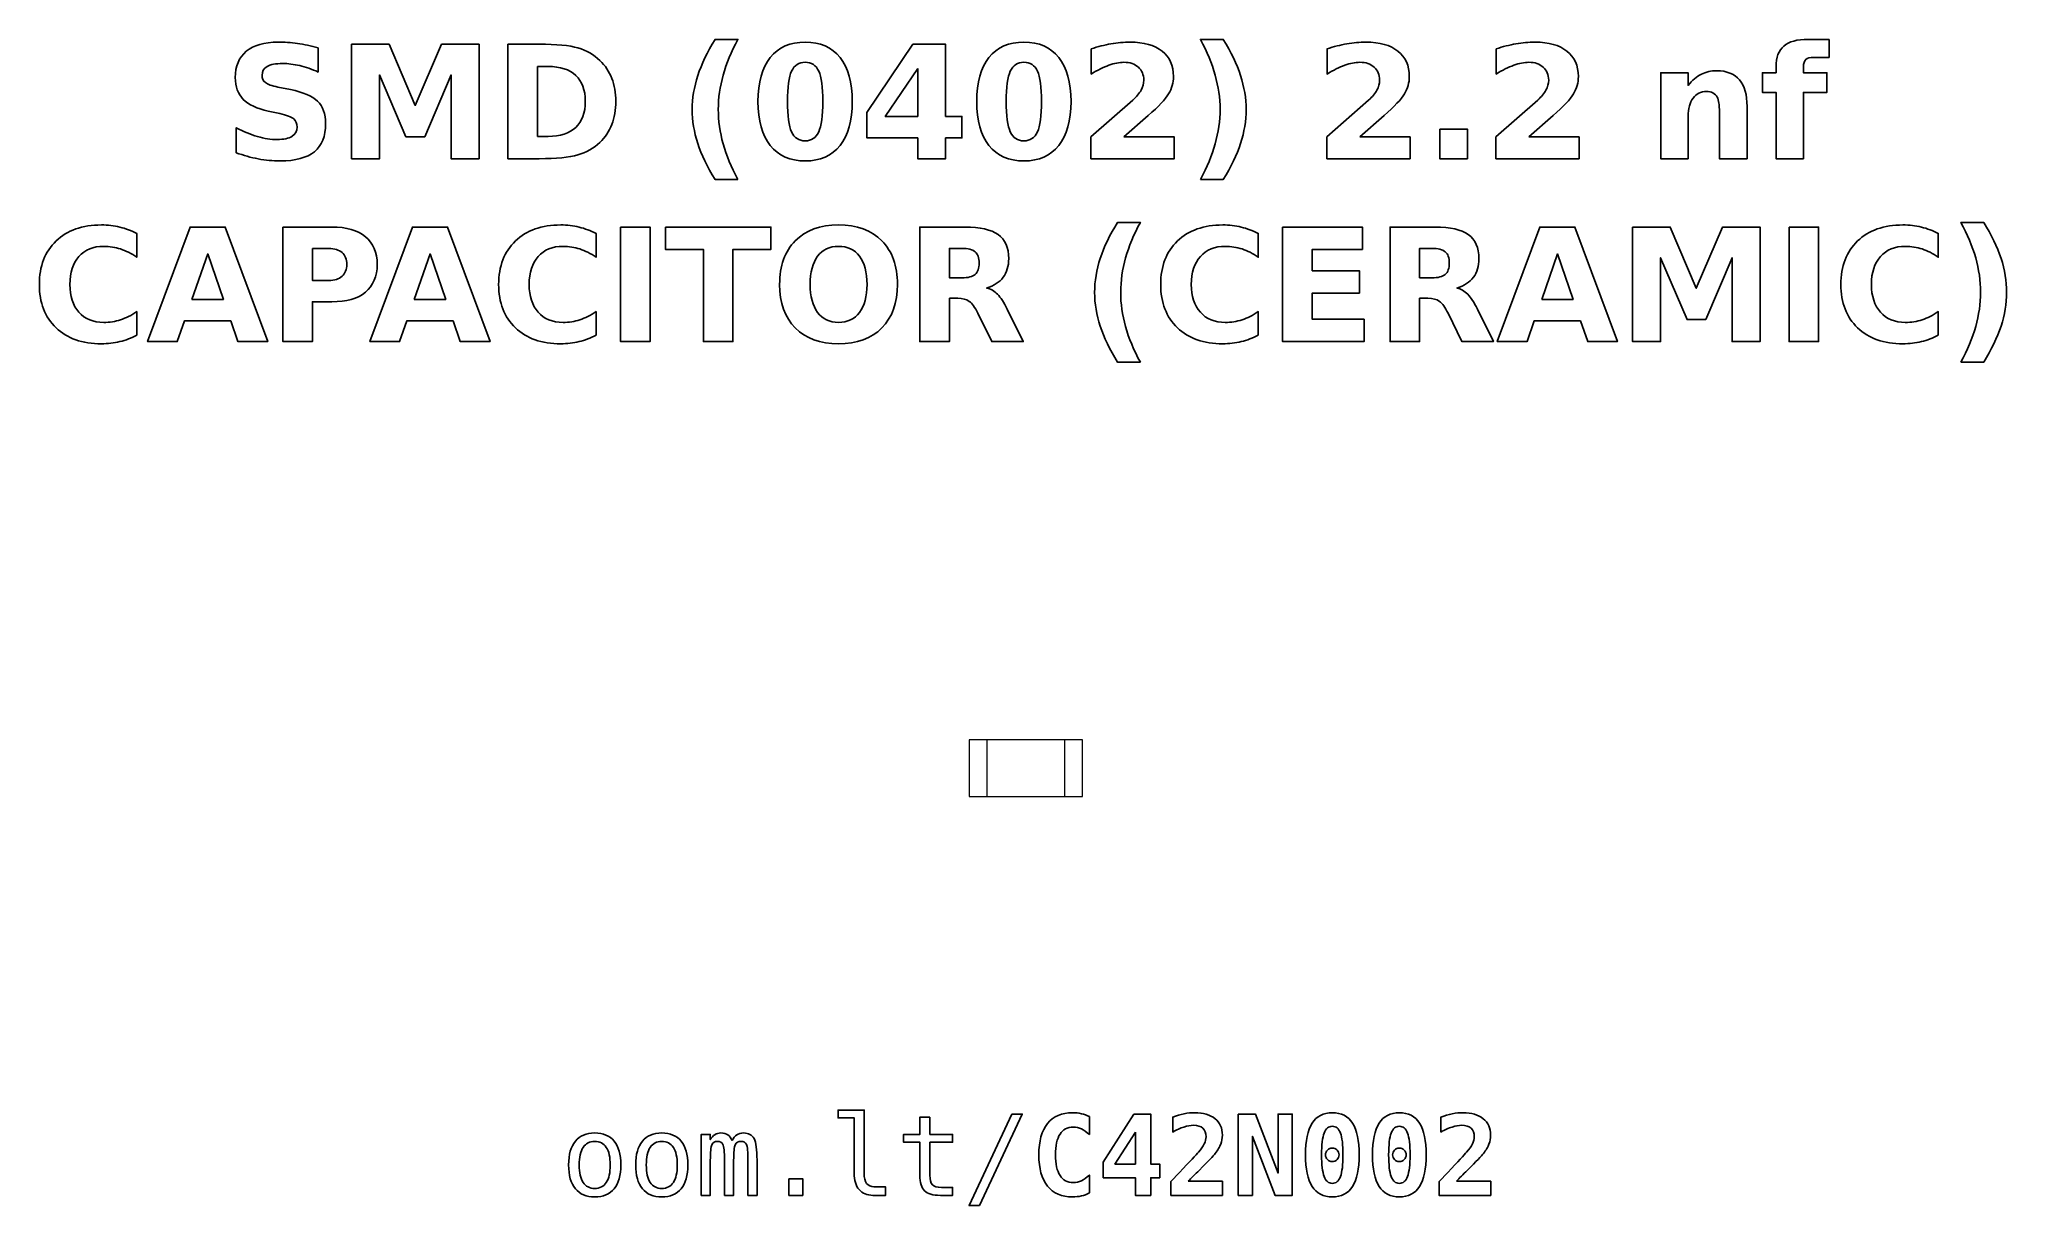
# Model space of a CAD drawing. Header units: centimetres. Extents: x -11.39 to -9.62, y -15.24 to -14.2.
import ezdxf

# ---------------------------------------------------------------- set-up
doc = ezdxf.new("R2010")
doc.units = ezdxf.units.CM
doc.header["$MEASUREMENT"] = 0
doc.layers.add('Layer 1', color=7, linetype='Continuous')

msp = doc.modelspace()

# ---------------------------------------------------------------- linework, layer by layer
at = {"layer": 'Layer 1', "color": 7, "lineweight": 9}
for points in [[(-10.5508, -14.8754), (-10.4492, -14.8754), (-10.4492, -14.8246), (-10.5508, -14.8246), (-10.5508, -14.8754)], [(-10.535, -14.8754), (-10.465, -14.8754), (-10.465, -14.8246), (-10.535, -14.8246), (-10.535, -14.8754)]]:
    msp.add_lwpolyline(points, close=True, dxfattribs=at)
at = {"layer": 'Layer 1', "color": 250}
for points, knots in [([(-11.13551, -14.20284), (-11.13551, -14.20284), (-11.13551, -14.22459), (-11.13551, -14.22459), (-11.13551, -14.22459), (-11.14116, -14.22207), (-11.14668, -14.22017), (-11.15204, -14.21888), (-11.15204, -14.21888), (-11.15743, -14.21758), (-11.16251, -14.21695), (-11.16728, -14.21695), (-11.16728, -14.21695), (-11.17361, -14.21695), (-11.17831, -14.21782), (-11.18135, -14.21956), (-11.18135, -14.21956), (-11.18438, -14.22132), (-11.18589, -14.22403), (-11.18589, -14.2277), (-11.18589, -14.2277), (-11.18589, -14.23045), (-11.18488, -14.23261), (-11.18283, -14.23414), (-11.18283, -14.23414), (-11.18078, -14.23567), (-11.17707, -14.23701), (-11.17168, -14.23811), (-11.17168, -14.23811), (-11.17168, -14.23811), (-11.16039, -14.24037), (-11.16039, -14.24037), (-11.16039, -14.24037), (-11.14894, -14.24268), (-11.14083, -14.24616), (-11.13601, -14.25086), (-11.13601, -14.25086), (-11.13118, -14.25554), (-11.12876, -14.2622), (-11.12876, -14.27083), (-11.12876, -14.27083), (-11.12876, -14.28219), (-11.13212, -14.29063), (-11.13885, -14.29616), (-11.13885, -14.29616), (-11.14558, -14.30168), (-11.15585, -14.30446), (-11.16968, -14.30446), (-11.16968, -14.30446), (-11.17622, -14.30446), (-11.18276, -14.30385), (-11.18932, -14.3026), (-11.18932, -14.3026), (-11.19588, -14.30135), (-11.20247, -14.29952), (-11.20903, -14.2971), (-11.20903, -14.2971), (-11.20903, -14.2971), (-11.20903, -14.27471), (-11.20903, -14.27471), (-11.20903, -14.27471), (-11.20247, -14.27819), (-11.19612, -14.28082), (-11.18998, -14.28259), (-11.18998, -14.28259), (-11.18384, -14.28435), (-11.17794, -14.28524), (-11.17225, -14.28524), (-11.17225, -14.28524), (-11.16646, -14.28524), (-11.16202, -14.28428), (-11.15894, -14.28235), (-11.15894, -14.28235), (-11.15585, -14.28042), (-11.15433, -14.27767), (-11.15433, -14.27407), (-11.15433, -14.27407), (-11.15433, -14.27087), (-11.15536, -14.26838), (-11.15745, -14.26664), (-11.15745, -14.26664), (-11.15955, -14.2649), (-11.16371, -14.26333), (-11.16997, -14.26196), (-11.16997, -14.26196), (-11.16997, -14.26196), (-11.18024, -14.25968), (-11.18024, -14.25968), (-11.18024, -14.25968), (-11.19052, -14.25747), (-11.19805, -14.25397), (-11.2028, -14.24914), (-11.2028, -14.24914), (-11.20755, -14.24432), (-11.20992, -14.23781), (-11.20992, -14.22965), (-11.20992, -14.22965), (-11.20992, -14.21939), (-11.20661, -14.21151), (-11.2, -14.20601), (-11.2, -14.20601), (-11.19339, -14.20048), (-11.18389, -14.19773), (-11.17147, -14.19773), (-11.17147, -14.19773), (-11.16583, -14.19773), (-11.16002, -14.19816), (-11.15404, -14.199), (-11.15404, -14.199), (-11.14807, -14.19985), (-11.14189, -14.20112), (-11.13551, -14.20284)], [0, 0, 0, 0, 0.0357143, 0.0357143, 0.0357143, 0.0357143, 0.0714286, 0.0714286, 0.0714286, 0.0714286, 0.1071429, 0.1071429, 0.1071429, 0.1071429, 0.1428571, 0.1428571, 0.1428571, 0.1428571, 0.1785714, 0.1785714, 0.1785714, 0.1785714, 0.2142857, 0.2142857, 0.2142857, 0.2142857, 0.25, 0.25, 0.25, 0.25, 0.2857143, 0.2857143, 0.2857143, 0.2857143, 0.3214286, 0.3214286, 0.3214286, 0.3214286, 0.3571429, 0.3571429, 0.3571429, 0.3571429, 0.3928571, 0.3928571, 0.3928571, 0.3928571, 0.4285714, 0.4285714, 0.4285714, 0.4285714, 0.4642857, 0.4642857, 0.4642857, 0.4642857, 0.5, 0.5, 0.5, 0.5, 0.5357143, 0.5357143, 0.5357143, 0.5357143, 0.5714286, 0.5714286, 0.5714286, 0.5714286, 0.6071429, 0.6071429, 0.6071429, 0.6071429, 0.6428571, 0.6428571, 0.6428571, 0.6428571, 0.6785714, 0.6785714, 0.6785714, 0.6785714, 0.7142857, 0.7142857, 0.7142857, 0.7142857, 0.75, 0.75, 0.75, 0.75, 0.7857143, 0.7857143, 0.7857143, 0.7857143, 0.8214286, 0.8214286, 0.8214286, 0.8214286, 0.8571429, 0.8571429, 0.8571429, 0.8571429, 0.8928571, 0.8928571, 0.8928571, 0.8928571, 0.9285714, 0.9285714, 0.9285714, 0.9285714, 0.9642857, 0.9642857, 0.9642857, 0.9642857, 1, 1, 1, 1]), ([(-11.10548, -14.19959), (-11.10548, -14.19959), (-11.07173, -14.19959), (-11.07173, -14.19959), (-11.07173, -14.19959), (-11.07173, -14.19959), (-11.04828, -14.25465), (-11.04828, -14.25465), (-11.04828, -14.25465), (-11.04828, -14.25465), (-11.02472, -14.19959), (-11.02472, -14.19959), (-11.02472, -14.19959), (-11.02472, -14.19959), (-10.99104, -14.19959), (-10.99104, -14.19959), (-10.99104, -14.19959), (-10.99104, -14.19959), (-10.99104, -14.30246), (-10.99104, -14.30246), (-10.99104, -14.30246), (-10.99104, -14.30246), (-11.01611, -14.30246), (-11.01611, -14.30246), (-11.01611, -14.30246), (-11.01611, -14.30246), (-11.01611, -14.22722), (-11.01611, -14.22722), (-11.01611, -14.22722), (-11.01611, -14.22722), (-11.03982, -14.28268), (-11.03982, -14.28268), (-11.03982, -14.28268), (-11.03982, -14.28268), (-11.05663, -14.28268), (-11.05663, -14.28268), (-11.05663, -14.28268), (-11.05663, -14.28268), (-11.08034, -14.22722), (-11.08034, -14.22722), (-11.08034, -14.22722), (-11.08034, -14.22722), (-11.08034, -14.30246), (-11.08034, -14.30246), (-11.08034, -14.30246), (-11.08034, -14.30246), (-11.10548, -14.30246), (-11.10548, -14.30246), (-11.10548, -14.30246), (-11.10548, -14.30246), (-11.10548, -14.19959), (-11.10548, -14.19959)], [0, 0, 0, 0, 0.0769231, 0.0769231, 0.0769231, 0.0769231, 0.1538462, 0.1538462, 0.1538462, 0.1538462, 0.2307692, 0.2307692, 0.2307692, 0.2307692, 0.3076923, 0.3076923, 0.3076923, 0.3076923, 0.3846154, 0.3846154, 0.3846154, 0.3846154, 0.4615385, 0.4615385, 0.4615385, 0.4615385, 0.5384615, 0.5384615, 0.5384615, 0.5384615, 0.6153846, 0.6153846, 0.6153846, 0.6153846, 0.6923077, 0.6923077, 0.6923077, 0.6923077, 0.7692308, 0.7692308, 0.7692308, 0.7692308, 0.8461538, 0.8461538, 0.8461538, 0.8461538, 0.9230769, 0.9230769, 0.9230769, 0.9230769, 1, 1, 1, 1]), ([(-10.96505, -14.19959), (-10.96505, -14.19959), (-10.93706, -14.19959), (-10.93706, -14.19959), (-10.93706, -14.19959), (-10.92145, -14.19959), (-10.90983, -14.2007), (-10.90219, -14.20293), (-10.90219, -14.20293), (-10.89454, -14.20516), (-10.88798, -14.20893), (-10.8825, -14.21427), (-10.8825, -14.21427), (-10.87768, -14.2189), (-10.87411, -14.22426), (-10.87175, -14.23033), (-10.87175, -14.23033), (-10.86943, -14.23637), (-10.86825, -14.24324), (-10.86825, -14.25093), (-10.86825, -14.25093), (-10.86825, -14.25869), (-10.86943, -14.26561), (-10.87175, -14.2717), (-10.87175, -14.2717), (-10.87411, -14.27779), (-10.87768, -14.28315), (-10.8825, -14.28778), (-10.8825, -14.28778), (-10.88803, -14.29312), (-10.89464, -14.29689), (-10.90235, -14.29912), (-10.90235, -14.29912), (-10.91007, -14.30135), (-10.92164, -14.30246), (-10.93706, -14.30246), (-10.93706, -14.30246), (-10.93706, -14.30246), (-10.96505, -14.30246), (-10.96505, -14.30246), (-10.96505, -14.30246), (-10.96505, -14.30246), (-10.96505, -14.19959), (-10.96505, -14.19959)], [0, 0, 0, 0, 0.0909091, 0.0909091, 0.0909091, 0.0909091, 0.1818182, 0.1818182, 0.1818182, 0.1818182, 0.2727273, 0.2727273, 0.2727273, 0.2727273, 0.3636364, 0.3636364, 0.3636364, 0.3636364, 0.4545455, 0.4545455, 0.4545455, 0.4545455, 0.5454545, 0.5454545, 0.5454545, 0.5454545, 0.6363636, 0.6363636, 0.6363636, 0.6363636, 0.7272727, 0.7272727, 0.7272727, 0.7272727, 0.8181818, 0.8181818, 0.8181818, 0.8181818, 0.9090909, 0.9090909, 0.9090909, 0.9090909, 1, 1, 1, 1]), ([(-10.75856, -14.32106), (-10.75856, -14.32106), (-10.77902, -14.32106), (-10.77902, -14.32106), (-10.77902, -14.32106), (-10.78605, -14.30973), (-10.79125, -14.29893), (-10.79459, -14.2887), (-10.79459, -14.2887), (-10.79795, -14.27849), (-10.79962, -14.26836), (-10.79962, -14.25829), (-10.79962, -14.25829), (-10.79962, -14.24823), (-10.79793, -14.23804), (-10.79457, -14.22774), (-10.79457, -14.22774), (-10.79118, -14.21742), (-10.78601, -14.20665), (-10.77902, -14.19538), (-10.77902, -14.19538), (-10.77902, -14.19538), (-10.75856, -14.19538), (-10.75856, -14.19538), (-10.75856, -14.19538), (-10.76444, -14.20627), (-10.76884, -14.21692), (-10.77178, -14.22732), (-10.77178, -14.22732), (-10.77472, -14.23771), (-10.7762, -14.24799), (-10.7762, -14.25815), (-10.7762, -14.25815), (-10.7762, -14.26831), (-10.77474, -14.27859), (-10.77183, -14.28903), (-10.77183, -14.28903), (-10.76891, -14.29945), (-10.76449, -14.31013), (-10.75856, -14.32106)], [0, 0, 0, 0, 0.1, 0.1, 0.1, 0.1, 0.2, 0.2, 0.2, 0.2, 0.3, 0.3, 0.3, 0.3, 0.4, 0.4, 0.4, 0.4, 0.5, 0.5, 0.5, 0.5, 0.6, 0.6, 0.6, 0.6, 0.7, 0.7, 0.7, 0.7, 0.8, 0.8, 0.8, 0.8, 0.9, 0.9, 0.9, 0.9, 1, 1, 1, 1]), ([(-10.65583, -14.25112), (-10.65583, -14.26817), (-10.6595, -14.28132), (-10.66686, -14.29058), (-10.66686, -14.29058), (-10.6742, -14.29983), (-10.68464, -14.30446), (-10.69814, -14.30446), (-10.69814, -14.30446), (-10.71169, -14.30446), (-10.72215, -14.29983), (-10.72949, -14.29058), (-10.72949, -14.29058), (-10.73685, -14.28132), (-10.74052, -14.26817), (-10.74052, -14.25112), (-10.74052, -14.25112), (-10.74052, -14.23405), (-10.73685, -14.22087), (-10.72949, -14.21161), (-10.72949, -14.21161), (-10.72215, -14.20237), (-10.71169, -14.19773), (-10.69814, -14.19773), (-10.69814, -14.19773), (-10.68464, -14.19773), (-10.6742, -14.20237), (-10.66686, -14.21161), (-10.66686, -14.21161), (-10.6595, -14.22087), (-10.65583, -14.23405), (-10.65583, -14.25112)], [0, 0, 0, 0, 0.125, 0.125, 0.125, 0.125, 0.25, 0.25, 0.25, 0.25, 0.375, 0.375, 0.375, 0.375, 0.5, 0.5, 0.5, 0.5, 0.625, 0.625, 0.625, 0.625, 0.75, 0.75, 0.75, 0.75, 0.875, 0.875, 0.875, 0.875, 1, 1, 1, 1]), ([(-10.60153, -14.19959), (-10.60153, -14.19959), (-10.57203, -14.19959), (-10.57203, -14.19959), (-10.57203, -14.19959), (-10.57203, -14.19959), (-10.57203, -14.2645), (-10.57203, -14.2645), (-10.57203, -14.2645), (-10.57203, -14.2645), (-10.55736, -14.2645), (-10.55736, -14.2645), (-10.55736, -14.2645), (-10.55736, -14.2645), (-10.55736, -14.28372), (-10.55736, -14.28372), (-10.55736, -14.28372), (-10.55736, -14.28372), (-10.57203, -14.28372), (-10.57203, -14.28372), (-10.57203, -14.28372), (-10.57203, -14.28372), (-10.57203, -14.30246), (-10.57203, -14.30246), (-10.57203, -14.30246), (-10.57203, -14.30246), (-10.5971, -14.30246), (-10.5971, -14.30246), (-10.5971, -14.30246), (-10.5971, -14.30246), (-10.5971, -14.28372), (-10.5971, -14.28372), (-10.5971, -14.28372), (-10.5971, -14.28372), (-10.64273, -14.28372), (-10.64273, -14.28372), (-10.64273, -14.28372), (-10.64273, -14.28372), (-10.64273, -14.26097), (-10.64273, -14.26097), (-10.64273, -14.26097), (-10.64273, -14.26097), (-10.60153, -14.19959), (-10.60153, -14.19959)], [0, 0, 0, 0, 0.0909091, 0.0909091, 0.0909091, 0.0909091, 0.1818182, 0.1818182, 0.1818182, 0.1818182, 0.2727273, 0.2727273, 0.2727273, 0.2727273, 0.3636364, 0.3636364, 0.3636364, 0.3636364, 0.4545455, 0.4545455, 0.4545455, 0.4545455, 0.5454545, 0.5454545, 0.5454545, 0.5454545, 0.6363636, 0.6363636, 0.6363636, 0.6363636, 0.7272727, 0.7272727, 0.7272727, 0.7272727, 0.8181818, 0.8181818, 0.8181818, 0.8181818, 0.9090909, 0.9090909, 0.9090909, 0.9090909, 1, 1, 1, 1]), ([(-10.45945, -14.25112), (-10.45945, -14.26817), (-10.46312, -14.28132), (-10.47048, -14.29058), (-10.47048, -14.29058), (-10.47782, -14.29983), (-10.48826, -14.30446), (-10.50176, -14.30446), (-10.50176, -14.30446), (-10.51531, -14.30446), (-10.52577, -14.29983), (-10.53311, -14.29058), (-10.53311, -14.29058), (-10.54047, -14.28132), (-10.54414, -14.26817), (-10.54414, -14.25112), (-10.54414, -14.25112), (-10.54414, -14.23405), (-10.54047, -14.22087), (-10.53311, -14.21161), (-10.53311, -14.21161), (-10.52577, -14.20237), (-10.51531, -14.19773), (-10.50176, -14.19773), (-10.50176, -14.19773), (-10.48826, -14.19773), (-10.47782, -14.20237), (-10.47048, -14.21161), (-10.47048, -14.21161), (-10.46312, -14.22087), (-10.45945, -14.23405), (-10.45945, -14.25112)], [0, 0, 0, 0, 0.125, 0.125, 0.125, 0.125, 0.25, 0.25, 0.25, 0.25, 0.375, 0.375, 0.375, 0.375, 0.5, 0.5, 0.5, 0.5, 0.625, 0.625, 0.625, 0.625, 0.75, 0.75, 0.75, 0.75, 0.875, 0.875, 0.875, 0.875, 1, 1, 1, 1]), ([(-10.41204, -14.28296), (-10.41204, -14.28296), (-10.36676, -14.28296), (-10.36676, -14.28296), (-10.36676, -14.28296), (-10.36676, -14.28296), (-10.36676, -14.30246), (-10.36676, -14.30246), (-10.36676, -14.30246), (-10.36676, -14.30246), (-10.44153, -14.30246), (-10.44153, -14.30246), (-10.44153, -14.30246), (-10.44153, -14.30246), (-10.44153, -14.28296), (-10.44153, -14.28296), (-10.44153, -14.28296), (-10.44153, -14.28296), (-10.40397, -14.24983), (-10.40397, -14.24983), (-10.40397, -14.24983), (-10.40061, -14.24679), (-10.39814, -14.24383), (-10.39654, -14.24094), (-10.39654, -14.24094), (-10.39492, -14.23804), (-10.39412, -14.23503), (-10.39412, -14.2319), (-10.39412, -14.2319), (-10.39412, -14.22708), (-10.39574, -14.2232), (-10.39898, -14.22026), (-10.39898, -14.22026), (-10.40221, -14.21732), (-10.40651, -14.21587), (-10.4119, -14.21587), (-10.4119, -14.21587), (-10.41603, -14.21587), (-10.42055, -14.21676), (-10.42547, -14.21852), (-10.42547, -14.21852), (-10.43038, -14.22029), (-10.43565, -14.22292), (-10.44125, -14.2264), (-10.44125, -14.2264), (-10.44125, -14.2264), (-10.44125, -14.2038), (-10.44125, -14.2038), (-10.44125, -14.2038), (-10.43527, -14.20183), (-10.42937, -14.20032), (-10.42354, -14.19929), (-10.42354, -14.19929), (-10.4177, -14.19825), (-10.41199, -14.19773), (-10.40637, -14.19773), (-10.40637, -14.19773), (-10.39407, -14.19773), (-10.3845, -14.20044), (-10.37768, -14.20587), (-10.37768, -14.20587), (-10.37086, -14.21128), (-10.36745, -14.21883), (-10.36745, -14.22854), (-10.36745, -14.22854), (-10.36745, -14.23414), (-10.3689, -14.23936), (-10.3718, -14.24421), (-10.3718, -14.24421), (-10.37469, -14.24905), (-10.38078, -14.25554), (-10.39005, -14.26368), (-10.39005, -14.26368), (-10.39005, -14.26368), (-10.41204, -14.28296), (-10.41204, -14.28296)], [0, 0, 0, 0, 0.0526316, 0.0526316, 0.0526316, 0.0526316, 0.1052632, 0.1052632, 0.1052632, 0.1052632, 0.1578947, 0.1578947, 0.1578947, 0.1578947, 0.2105263, 0.2105263, 0.2105263, 0.2105263, 0.2631579, 0.2631579, 0.2631579, 0.2631579, 0.3157895, 0.3157895, 0.3157895, 0.3157895, 0.3684211, 0.3684211, 0.3684211, 0.3684211, 0.4210526, 0.4210526, 0.4210526, 0.4210526, 0.4736842, 0.4736842, 0.4736842, 0.4736842, 0.5263158, 0.5263158, 0.5263158, 0.5263158, 0.5789474, 0.5789474, 0.5789474, 0.5789474, 0.6315789, 0.6315789, 0.6315789, 0.6315789, 0.6842105, 0.6842105, 0.6842105, 0.6842105, 0.7368421, 0.7368421, 0.7368421, 0.7368421, 0.7894737, 0.7894737, 0.7894737, 0.7894737, 0.8421053, 0.8421053, 0.8421053, 0.8421053, 0.8947368, 0.8947368, 0.8947368, 0.8947368, 0.9473684, 0.9473684, 0.9473684, 0.9473684, 1, 1, 1, 1]), ([(-10.34322, -14.32106), (-10.33734, -14.31013), (-10.33292, -14.29945), (-10.32998, -14.28903), (-10.32998, -14.28903), (-10.32704, -14.27859), (-10.32558, -14.26831), (-10.32558, -14.25815), (-10.32558, -14.25815), (-10.32558, -14.24799), (-10.32704, -14.23771), (-10.32998, -14.22732), (-10.32998, -14.22732), (-10.33292, -14.21692), (-10.33734, -14.20627), (-10.34322, -14.19538), (-10.34322, -14.19538), (-10.34322, -14.19538), (-10.32276, -14.19538), (-10.32276, -14.19538), (-10.32276, -14.19538), (-10.31578, -14.20665), (-10.3106, -14.21742), (-10.30721, -14.22774), (-10.30721, -14.22774), (-10.30385, -14.23804), (-10.30216, -14.24823), (-10.30216, -14.25829), (-10.30216, -14.25829), (-10.30216, -14.26836), (-10.30383, -14.27849), (-10.30719, -14.2887), (-10.30719, -14.2887), (-10.31053, -14.29893), (-10.31573, -14.30973), (-10.32276, -14.32106), (-10.32276, -14.32106), (-10.32276, -14.32106), (-10.34322, -14.32106), (-10.34322, -14.32106)], [0, 0, 0, 0, 0.1, 0.1, 0.1, 0.1, 0.2, 0.2, 0.2, 0.2, 0.3, 0.3, 0.3, 0.3, 0.4, 0.4, 0.4, 0.4, 0.5, 0.5, 0.5, 0.5, 0.6, 0.6, 0.6, 0.6, 0.7, 0.7, 0.7, 0.7, 0.8, 0.8, 0.8, 0.8, 0.9, 0.9, 0.9, 0.9, 1, 1, 1, 1]), ([(-10.20023, -14.28296), (-10.20023, -14.28296), (-10.15495, -14.28296), (-10.15495, -14.28296), (-10.15495, -14.28296), (-10.15495, -14.28296), (-10.15495, -14.30246), (-10.15495, -14.30246), (-10.15495, -14.30246), (-10.15495, -14.30246), (-10.22972, -14.30246), (-10.22972, -14.30246), (-10.22972, -14.30246), (-10.22972, -14.30246), (-10.22972, -14.28296), (-10.22972, -14.28296), (-10.22972, -14.28296), (-10.22972, -14.28296), (-10.19216, -14.24983), (-10.19216, -14.24983), (-10.19216, -14.24983), (-10.1888, -14.24679), (-10.18633, -14.24383), (-10.18473, -14.24094), (-10.18473, -14.24094), (-10.18311, -14.23804), (-10.18231, -14.23503), (-10.18231, -14.2319), (-10.18231, -14.2319), (-10.18231, -14.22708), (-10.18393, -14.2232), (-10.18717, -14.22026), (-10.18717, -14.22026), (-10.1904, -14.21732), (-10.1947, -14.21587), (-10.20009, -14.21587), (-10.20009, -14.21587), (-10.20422, -14.21587), (-10.20874, -14.21676), (-10.21366, -14.21852), (-10.21366, -14.21852), (-10.21857, -14.22029), (-10.22384, -14.22292), (-10.22944, -14.2264), (-10.22944, -14.2264), (-10.22944, -14.2264), (-10.22944, -14.2038), (-10.22944, -14.2038), (-10.22944, -14.2038), (-10.22346, -14.20183), (-10.21756, -14.20032), (-10.21173, -14.19929), (-10.21173, -14.19929), (-10.20589, -14.19825), (-10.20018, -14.19773), (-10.19456, -14.19773), (-10.19456, -14.19773), (-10.18226, -14.19773), (-10.17269, -14.20044), (-10.16587, -14.20587), (-10.16587, -14.20587), (-10.15905, -14.21128), (-10.15564, -14.21883), (-10.15564, -14.22854), (-10.15564, -14.22854), (-10.15564, -14.23414), (-10.15709, -14.23936), (-10.15999, -14.24421), (-10.15999, -14.24421), (-10.16288, -14.24905), (-10.16897, -14.25554), (-10.17824, -14.26368), (-10.17824, -14.26368), (-10.17824, -14.26368), (-10.20023, -14.28296), (-10.20023, -14.28296)], [0, 0, 0, 0, 0.0526316, 0.0526316, 0.0526316, 0.0526316, 0.1052632, 0.1052632, 0.1052632, 0.1052632, 0.1578947, 0.1578947, 0.1578947, 0.1578947, 0.2105263, 0.2105263, 0.2105263, 0.2105263, 0.2631579, 0.2631579, 0.2631579, 0.2631579, 0.3157895, 0.3157895, 0.3157895, 0.3157895, 0.3684211, 0.3684211, 0.3684211, 0.3684211, 0.4210526, 0.4210526, 0.4210526, 0.4210526, 0.4736842, 0.4736842, 0.4736842, 0.4736842, 0.5263158, 0.5263158, 0.5263158, 0.5263158, 0.5789474, 0.5789474, 0.5789474, 0.5789474, 0.6315789, 0.6315789, 0.6315789, 0.6315789, 0.6842105, 0.6842105, 0.6842105, 0.6842105, 0.7368421, 0.7368421, 0.7368421, 0.7368421, 0.7894737, 0.7894737, 0.7894737, 0.7894737, 0.8421053, 0.8421053, 0.8421053, 0.8421053, 0.8947368, 0.8947368, 0.8947368, 0.8947368, 0.9473684, 0.9473684, 0.9473684, 0.9473684, 1, 1, 1, 1]), ([(-10.04844, -14.28296), (-10.04844, -14.28296), (-10.00316, -14.28296), (-10.00316, -14.28296), (-10.00316, -14.28296), (-10.00316, -14.28296), (-10.00316, -14.30246), (-10.00316, -14.30246), (-10.00316, -14.30246), (-10.00316, -14.30246), (-10.07793, -14.30246), (-10.07793, -14.30246), (-10.07793, -14.30246), (-10.07793, -14.30246), (-10.07793, -14.28296), (-10.07793, -14.28296), (-10.07793, -14.28296), (-10.07793, -14.28296), (-10.04037, -14.24983), (-10.04037, -14.24983), (-10.04037, -14.24983), (-10.03701, -14.24679), (-10.03454, -14.24383), (-10.03294, -14.24094), (-10.03294, -14.24094), (-10.03132, -14.23804), (-10.03052, -14.23503), (-10.03052, -14.2319), (-10.03052, -14.2319), (-10.03052, -14.22708), (-10.03214, -14.2232), (-10.03538, -14.22026), (-10.03538, -14.22026), (-10.03861, -14.21732), (-10.04291, -14.21587), (-10.0483, -14.21587), (-10.0483, -14.21587), (-10.05243, -14.21587), (-10.05695, -14.21676), (-10.06187, -14.21852), (-10.06187, -14.21852), (-10.06678, -14.22029), (-10.07205, -14.22292), (-10.07765, -14.2264), (-10.07765, -14.2264), (-10.07765, -14.2264), (-10.07765, -14.2038), (-10.07765, -14.2038), (-10.07765, -14.2038), (-10.07167, -14.20183), (-10.06577, -14.20032), (-10.05994, -14.19929), (-10.05994, -14.19929), (-10.0541, -14.19825), (-10.04839, -14.19773), (-10.04277, -14.19773), (-10.04277, -14.19773), (-10.03047, -14.19773), (-10.0209, -14.20044), (-10.01408, -14.20587), (-10.01408, -14.20587), (-10.00726, -14.21128), (-10.00385, -14.21883), (-10.00385, -14.22854), (-10.00385, -14.22854), (-10.00385, -14.23414), (-10.0053, -14.23936), (-10.0082, -14.24421), (-10.0082, -14.24421), (-10.01109, -14.24905), (-10.01718, -14.25554), (-10.02645, -14.26368), (-10.02645, -14.26368), (-10.02645, -14.26368), (-10.04844, -14.28296), (-10.04844, -14.28296)], [0, 0, 0, 0, 0.0526316, 0.0526316, 0.0526316, 0.0526316, 0.1052632, 0.1052632, 0.1052632, 0.1052632, 0.1578947, 0.1578947, 0.1578947, 0.1578947, 0.2105263, 0.2105263, 0.2105263, 0.2105263, 0.2631579, 0.2631579, 0.2631579, 0.2631579, 0.3157895, 0.3157895, 0.3157895, 0.3157895, 0.3684211, 0.3684211, 0.3684211, 0.3684211, 0.4210526, 0.4210526, 0.4210526, 0.4210526, 0.4736842, 0.4736842, 0.4736842, 0.4736842, 0.5263158, 0.5263158, 0.5263158, 0.5263158, 0.5789474, 0.5789474, 0.5789474, 0.5789474, 0.6315789, 0.6315789, 0.6315789, 0.6315789, 0.6842105, 0.6842105, 0.6842105, 0.6842105, 0.7368421, 0.7368421, 0.7368421, 0.7368421, 0.7894737, 0.7894737, 0.7894737, 0.7894737, 0.8421053, 0.8421053, 0.8421053, 0.8421053, 0.8947368, 0.8947368, 0.8947368, 0.8947368, 0.9473684, 0.9473684, 0.9473684, 0.9473684, 1, 1, 1, 1]), ([(-9.77868, -14.19524), (-9.77868, -14.19524), (-9.77868, -14.21142), (-9.77868, -14.21142), (-9.77868, -14.21142), (-9.77868, -14.21142), (-9.79234, -14.21142), (-9.79234, -14.21142), (-9.79234, -14.21142), (-9.79582, -14.21142), (-9.79827, -14.21206), (-9.79963, -14.21333), (-9.79963, -14.21333), (-9.80102, -14.2146), (-9.8017, -14.21678), (-9.8017, -14.21991), (-9.8017, -14.21991), (-9.8017, -14.21991), (-9.8017, -14.2253), (-9.8017, -14.2253), (-9.8017, -14.2253), (-9.8017, -14.2253), (-9.78063, -14.2253), (-9.78063, -14.2253), (-9.78063, -14.2253), (-9.78063, -14.2253), (-9.78063, -14.24294), (-9.78063, -14.24294), (-9.78063, -14.24294), (-9.78063, -14.24294), (-9.8017, -14.24294), (-9.8017, -14.24294), (-9.8017, -14.24294), (-9.8017, -14.24294), (-9.8017, -14.30246), (-9.8017, -14.30246), (-9.8017, -14.30246), (-9.8017, -14.30246), (-9.82637, -14.30246), (-9.82637, -14.30246), (-9.82637, -14.30246), (-9.82637, -14.30246), (-9.82637, -14.24294), (-9.82637, -14.24294), (-9.82637, -14.24294), (-9.82637, -14.24294), (-9.83863, -14.24294), (-9.83863, -14.24294), (-9.83863, -14.24294), (-9.83863, -14.24294), (-9.83863, -14.2253), (-9.83863, -14.2253), (-9.83863, -14.2253), (-9.83863, -14.2253), (-9.82637, -14.2253), (-9.82637, -14.2253), (-9.82637, -14.2253), (-9.82637, -14.2253), (-9.82637, -14.21991), (-9.82637, -14.21991), (-9.82637, -14.21991), (-9.82637, -14.21151), (-9.82402, -14.20528), (-9.81934, -14.20126), (-9.81934, -14.20126), (-9.81466, -14.19724), (-9.80739, -14.19524), (-9.79756, -14.19524), (-9.79756, -14.19524), (-9.79756, -14.19524), (-9.77868, -14.19524), (-9.77868, -14.19524)], [0, 0, 0, 0, 0.0555556, 0.0555556, 0.0555556, 0.0555556, 0.1111111, 0.1111111, 0.1111111, 0.1111111, 0.1666667, 0.1666667, 0.1666667, 0.1666667, 0.2222222, 0.2222222, 0.2222222, 0.2222222, 0.2777778, 0.2777778, 0.2777778, 0.2777778, 0.3333333, 0.3333333, 0.3333333, 0.3333333, 0.3888889, 0.3888889, 0.3888889, 0.3888889, 0.4444444, 0.4444444, 0.4444444, 0.4444444, 0.5, 0.5, 0.5, 0.5, 0.5555556, 0.5555556, 0.5555556, 0.5555556, 0.6111111, 0.6111111, 0.6111111, 0.6111111, 0.6666667, 0.6666667, 0.6666667, 0.6666667, 0.7222222, 0.7222222, 0.7222222, 0.7222222, 0.7777778, 0.7777778, 0.7777778, 0.7777778, 0.8333333, 0.8333333, 0.8333333, 0.8333333, 0.8888889, 0.8888889, 0.8888889, 0.8888889, 0.9444444, 0.9444444, 0.9444444, 0.9444444, 1, 1, 1, 1]), ([(-10.93852, -14.21965), (-10.93852, -14.21965), (-10.93852, -14.2824), (-10.93852, -14.2824), (-10.93852, -14.2824), (-10.93852, -14.2824), (-10.92902, -14.2824), (-10.92902, -14.2824), (-10.92902, -14.2824), (-10.91818, -14.2824), (-10.9099, -14.27972), (-10.90419, -14.27433), (-10.90419, -14.27433), (-10.89847, -14.26897), (-10.8956, -14.26116), (-10.8956, -14.25093), (-10.8956, -14.25093), (-10.8956, -14.24072), (-10.89845, -14.23296), (-10.90414, -14.22765), (-10.90414, -14.22765), (-10.90983, -14.22231), (-10.91813, -14.21965), (-10.92902, -14.21965), (-10.92902, -14.21965), (-10.92902, -14.21965), (-10.93852, -14.21965), (-10.93852, -14.21965)], [0, 0, 0, 0, 0.1428571, 0.1428571, 0.1428571, 0.1428571, 0.2857143, 0.2857143, 0.2857143, 0.2857143, 0.4285714, 0.4285714, 0.4285714, 0.4285714, 0.5714286, 0.5714286, 0.5714286, 0.5714286, 0.7142857, 0.7142857, 0.7142857, 0.7142857, 0.8571429, 0.8571429, 0.8571429, 0.8571429, 1, 1, 1, 1]), ([(-10.68236, -14.25093), (-10.68236, -14.23807), (-10.68356, -14.22901), (-10.68598, -14.22374), (-10.68598, -14.22374), (-10.68838, -14.2185), (-10.69245, -14.21587), (-10.69814, -14.21587), (-10.69814, -14.21587), (-10.70383, -14.21587), (-10.7079, -14.2185), (-10.71035, -14.22374), (-10.71035, -14.22374), (-10.71277, -14.22901), (-10.71399, -14.23807), (-10.71399, -14.25093), (-10.71399, -14.25093), (-10.71399, -14.26391), (-10.71277, -14.27309), (-10.71035, -14.2784), (-10.71035, -14.2784), (-10.7079, -14.28374), (-10.70383, -14.2864), (-10.69814, -14.2864), (-10.69814, -14.2864), (-10.6925, -14.2864), (-10.68845, -14.28374), (-10.686, -14.2784), (-10.686, -14.2784), (-10.68358, -14.27309), (-10.68236, -14.26391), (-10.68236, -14.25093)], [0, 0, 0, 0, 0.125, 0.125, 0.125, 0.125, 0.25, 0.25, 0.25, 0.25, 0.375, 0.375, 0.375, 0.375, 0.5, 0.5, 0.5, 0.5, 0.625, 0.625, 0.625, 0.625, 0.75, 0.75, 0.75, 0.75, 0.875, 0.875, 0.875, 0.875, 1, 1, 1, 1]), ([(-10.48598, -14.25093), (-10.48598, -14.23807), (-10.48718, -14.22901), (-10.4896, -14.22374), (-10.4896, -14.22374), (-10.492, -14.2185), (-10.49607, -14.21587), (-10.50176, -14.21587), (-10.50176, -14.21587), (-10.50745, -14.21587), (-10.51152, -14.2185), (-10.51397, -14.22374), (-10.51397, -14.22374), (-10.51639, -14.22901), (-10.51761, -14.23807), (-10.51761, -14.25093), (-10.51761, -14.25093), (-10.51761, -14.26391), (-10.51639, -14.27309), (-10.51397, -14.2784), (-10.51397, -14.2784), (-10.51152, -14.28374), (-10.50745, -14.2864), (-10.50176, -14.2864), (-10.50176, -14.2864), (-10.49612, -14.2864), (-10.49207, -14.28374), (-10.48962, -14.2784), (-10.48962, -14.2784), (-10.4872, -14.27309), (-10.48598, -14.26391), (-10.48598, -14.25093)], [0, 0, 0, 0, 0.125, 0.125, 0.125, 0.125, 0.25, 0.25, 0.25, 0.25, 0.375, 0.375, 0.375, 0.375, 0.5, 0.5, 0.5, 0.5, 0.625, 0.625, 0.625, 0.625, 0.75, 0.75, 0.75, 0.75, 0.875, 0.875, 0.875, 0.875, 1, 1, 1, 1]), ([(-10.5971, -14.22144), (-10.5971, -14.22144), (-10.6262, -14.2645), (-10.6262, -14.2645), (-10.6262, -14.2645), (-10.6262, -14.2645), (-10.5971, -14.2645), (-10.5971, -14.2645), (-10.5971, -14.2645), (-10.5971, -14.2645), (-10.5971, -14.22144), (-10.5971, -14.22144)], [0, 0, 0, 0, 0.3333333, 0.3333333, 0.3333333, 0.3333333, 0.6666667, 0.6666667, 0.6666667, 0.6666667, 1, 1, 1, 1]), ([(-9.85234, -14.25547), (-9.85234, -14.25547), (-9.85234, -14.30246), (-9.85234, -14.30246), (-9.85234, -14.30246), (-9.85234, -14.30246), (-9.87715, -14.30246), (-9.87715, -14.30246), (-9.87715, -14.30246), (-9.87715, -14.30246), (-9.87715, -14.29482), (-9.87715, -14.29482), (-9.87715, -14.29482), (-9.87715, -14.29482), (-9.87715, -14.2665), (-9.87715, -14.2665), (-9.87715, -14.2665), (-9.87715, -14.25984), (-9.87729, -14.25524), (-9.8776, -14.25272), (-9.8776, -14.25272), (-9.8779, -14.2502), (-9.87842, -14.24834), (-9.87915, -14.24714), (-9.87915, -14.24714), (-9.88011, -14.24552), (-9.88143, -14.24428), (-9.88308, -14.24338), (-9.88308, -14.24338), (-9.88472, -14.24249), (-9.88661, -14.24204), (-9.88872, -14.24204), (-9.88872, -14.24204), (-9.89387, -14.24204), (-9.89792, -14.24402), (-9.90086, -14.24799), (-9.90086, -14.24799), (-9.9038, -14.25197), (-9.90526, -14.25747), (-9.90526, -14.2645), (-9.90526, -14.2645), (-9.90526, -14.2645), (-9.90526, -14.30246), (-9.90526, -14.30246), (-9.90526, -14.30246), (-9.90526, -14.30246), (-9.92993, -14.30246), (-9.92993, -14.30246), (-9.92993, -14.30246), (-9.92993, -14.30246), (-9.92993, -14.2253), (-9.92993, -14.2253), (-9.92993, -14.2253), (-9.92993, -14.2253), (-9.90526, -14.2253), (-9.90526, -14.2253), (-9.90526, -14.2253), (-9.90526, -14.2253), (-9.90526, -14.23661), (-9.90526, -14.23661), (-9.90526, -14.23661), (-9.90154, -14.23209), (-9.89759, -14.22878), (-9.8934, -14.22664), (-9.8934, -14.22664), (-9.88922, -14.2245), (-9.88461, -14.22344), (-9.87955, -14.22344), (-9.87955, -14.22344), (-9.87064, -14.22344), (-9.86389, -14.22617), (-9.85925, -14.23165), (-9.85925, -14.23165), (-9.85464, -14.2371), (-9.85234, -14.24505), (-9.85234, -14.25547)], [0, 0, 0, 0, 0.0526316, 0.0526316, 0.0526316, 0.0526316, 0.1052632, 0.1052632, 0.1052632, 0.1052632, 0.1578947, 0.1578947, 0.1578947, 0.1578947, 0.2105263, 0.2105263, 0.2105263, 0.2105263, 0.2631579, 0.2631579, 0.2631579, 0.2631579, 0.3157895, 0.3157895, 0.3157895, 0.3157895, 0.3684211, 0.3684211, 0.3684211, 0.3684211, 0.4210526, 0.4210526, 0.4210526, 0.4210526, 0.4736842, 0.4736842, 0.4736842, 0.4736842, 0.5263158, 0.5263158, 0.5263158, 0.5263158, 0.5789474, 0.5789474, 0.5789474, 0.5789474, 0.6315789, 0.6315789, 0.6315789, 0.6315789, 0.6842105, 0.6842105, 0.6842105, 0.6842105, 0.7368421, 0.7368421, 0.7368421, 0.7368421, 0.7894737, 0.7894737, 0.7894737, 0.7894737, 0.8421053, 0.8421053, 0.8421053, 0.8421053, 0.8947368, 0.8947368, 0.8947368, 0.8947368, 0.9473684, 0.9473684, 0.9473684, 0.9473684, 1, 1, 1, 1]), ([(-10.12831, -14.27579), (-10.12831, -14.27579), (-10.10349, -14.27579), (-10.10349, -14.27579), (-10.10349, -14.27579), (-10.10349, -14.27579), (-10.10349, -14.30246), (-10.10349, -14.30246), (-10.10349, -14.30246), (-10.10349, -14.30246), (-10.12831, -14.30246), (-10.12831, -14.30246), (-10.12831, -14.30246), (-10.12831, -14.30246), (-10.12831, -14.27579), (-10.12831, -14.27579)], [0, 0, 0, 0, 0.25, 0.25, 0.25, 0.25, 0.5, 0.5, 0.5, 0.5, 0.75, 0.75, 0.75, 0.75, 1, 1, 1, 1]), ([(-11.29834, -14.46107), (-11.3032, -14.46358), (-11.30828, -14.46549), (-11.31358, -14.46678), (-11.31358, -14.46678), (-11.31884, -14.46807), (-11.32437, -14.46871), (-11.33011, -14.46871), (-11.33011, -14.46871), (-11.34723, -14.46871), (-11.3608, -14.46391), (-11.37082, -14.45434), (-11.37082, -14.45434), (-11.38084, -14.44477), (-11.38585, -14.43179), (-11.38585, -14.41537), (-11.38585, -14.41537), (-11.38585, -14.39893), (-11.38084, -14.38592), (-11.37082, -14.37635), (-11.37082, -14.37635), (-11.3608, -14.36678), (-11.34723, -14.36198), (-11.33011, -14.36198), (-11.33011, -14.36198), (-11.32437, -14.36198), (-11.31884, -14.36262), (-11.31358, -14.36391), (-11.31358, -14.36391), (-11.30828, -14.3652), (-11.3032, -14.36711), (-11.29834, -14.36963), (-11.29834, -14.36963), (-11.29834, -14.36963), (-11.29834, -14.39091), (-11.29834, -14.39091), (-11.29834, -14.39091), (-11.30325, -14.38755), (-11.3081, -14.3851), (-11.31287, -14.38355), (-11.31287, -14.38355), (-11.31764, -14.38197), (-11.32268, -14.3812), (-11.32797, -14.3812), (-11.32797, -14.3812), (-11.33742, -14.3812), (-11.34488, -14.38423), (-11.35029, -14.3903), (-11.35029, -14.3903), (-11.35572, -14.39637), (-11.35843, -14.40472), (-11.35843, -14.41537), (-11.35843, -14.41537), (-11.35843, -14.426), (-11.35572, -14.43433), (-11.35029, -14.44039), (-11.35029, -14.44039), (-11.34488, -14.44646), (-11.33742, -14.44949), (-11.32797, -14.44949), (-11.32797, -14.44949), (-11.32268, -14.44949), (-11.31764, -14.44872), (-11.31287, -14.44714), (-11.31287, -14.44714), (-11.3081, -14.44559), (-11.30325, -14.44314), (-11.29834, -14.43978), (-11.29834, -14.43978), (-11.29834, -14.43978), (-11.29834, -14.46107), (-11.29834, -14.46107)], [0, 0, 0, 0, 0.0555556, 0.0555556, 0.0555556, 0.0555556, 0.1111111, 0.1111111, 0.1111111, 0.1111111, 0.1666667, 0.1666667, 0.1666667, 0.1666667, 0.2222222, 0.2222222, 0.2222222, 0.2222222, 0.2777778, 0.2777778, 0.2777778, 0.2777778, 0.3333333, 0.3333333, 0.3333333, 0.3333333, 0.3888889, 0.3888889, 0.3888889, 0.3888889, 0.4444444, 0.4444444, 0.4444444, 0.4444444, 0.5, 0.5, 0.5, 0.5, 0.5555556, 0.5555556, 0.5555556, 0.5555556, 0.6111111, 0.6111111, 0.6111111, 0.6111111, 0.6666667, 0.6666667, 0.6666667, 0.6666667, 0.7222222, 0.7222222, 0.7222222, 0.7222222, 0.7777778, 0.7777778, 0.7777778, 0.7777778, 0.8333333, 0.8333333, 0.8333333, 0.8333333, 0.8888889, 0.8888889, 0.8888889, 0.8888889, 0.9444444, 0.9444444, 0.9444444, 0.9444444, 1, 1, 1, 1]), ([(-10.8859, -14.46107), (-10.89076, -14.46358), (-10.89584, -14.46549), (-10.90114, -14.46678), (-10.90114, -14.46678), (-10.9064, -14.46807), (-10.91193, -14.46871), (-10.91767, -14.46871), (-10.91767, -14.46871), (-10.93479, -14.46871), (-10.94836, -14.46391), (-10.95838, -14.45434), (-10.95838, -14.45434), (-10.9684, -14.44477), (-10.97341, -14.43179), (-10.97341, -14.41537), (-10.97341, -14.41537), (-10.97341, -14.39893), (-10.9684, -14.38592), (-10.95838, -14.37635), (-10.95838, -14.37635), (-10.94836, -14.36678), (-10.93479, -14.36198), (-10.91767, -14.36198), (-10.91767, -14.36198), (-10.91193, -14.36198), (-10.9064, -14.36262), (-10.90114, -14.36391), (-10.90114, -14.36391), (-10.89584, -14.3652), (-10.89076, -14.36711), (-10.8859, -14.36963), (-10.8859, -14.36963), (-10.8859, -14.36963), (-10.8859, -14.39091), (-10.8859, -14.39091), (-10.8859, -14.39091), (-10.89081, -14.38755), (-10.89566, -14.3851), (-10.90043, -14.38355), (-10.90043, -14.38355), (-10.9052, -14.38197), (-10.91024, -14.3812), (-10.91553, -14.3812), (-10.91553, -14.3812), (-10.92498, -14.3812), (-10.93244, -14.38423), (-10.93785, -14.3903), (-10.93785, -14.3903), (-10.94328, -14.39637), (-10.94599, -14.40472), (-10.94599, -14.41537), (-10.94599, -14.41537), (-10.94599, -14.426), (-10.94328, -14.43433), (-10.93785, -14.44039), (-10.93785, -14.44039), (-10.93244, -14.44646), (-10.92498, -14.44949), (-10.91553, -14.44949), (-10.91553, -14.44949), (-10.91024, -14.44949), (-10.9052, -14.44872), (-10.90043, -14.44714), (-10.90043, -14.44714), (-10.89566, -14.44559), (-10.89081, -14.44314), (-10.8859, -14.43978), (-10.8859, -14.43978), (-10.8859, -14.43978), (-10.8859, -14.46107), (-10.8859, -14.46107)], [0, 0, 0, 0, 0.0555556, 0.0555556, 0.0555556, 0.0555556, 0.1111111, 0.1111111, 0.1111111, 0.1111111, 0.1666667, 0.1666667, 0.1666667, 0.1666667, 0.2222222, 0.2222222, 0.2222222, 0.2222222, 0.2777778, 0.2777778, 0.2777778, 0.2777778, 0.3333333, 0.3333333, 0.3333333, 0.3333333, 0.3888889, 0.3888889, 0.3888889, 0.3888889, 0.4444444, 0.4444444, 0.4444444, 0.4444444, 0.5, 0.5, 0.5, 0.5, 0.5555556, 0.5555556, 0.5555556, 0.5555556, 0.6111111, 0.6111111, 0.6111111, 0.6111111, 0.6666667, 0.6666667, 0.6666667, 0.6666667, 0.7222222, 0.7222222, 0.7222222, 0.7222222, 0.7777778, 0.7777778, 0.7777778, 0.7777778, 0.8333333, 0.8333333, 0.8333333, 0.8333333, 0.8888889, 0.8888889, 0.8888889, 0.8888889, 0.9444444, 0.9444444, 0.9444444, 0.9444444, 1, 1, 1, 1]), ([(-10.66819, -14.36198), (-10.65166, -14.36198), (-10.6387, -14.36671), (-10.62934, -14.37619), (-10.62934, -14.37619), (-10.61996, -14.38564), (-10.61528, -14.39869), (-10.61528, -14.41537), (-10.61528, -14.41537), (-10.61528, -14.432), (-10.61996, -14.44505), (-10.62934, -14.4545), (-10.62934, -14.4545), (-10.6387, -14.46398), (-10.65166, -14.46871), (-10.66819, -14.46871), (-10.66819, -14.46871), (-10.68468, -14.46871), (-10.69761, -14.46398), (-10.70702, -14.4545), (-10.70702, -14.4545), (-10.7164, -14.44505), (-10.72111, -14.432), (-10.72111, -14.41537), (-10.72111, -14.41537), (-10.72111, -14.39869), (-10.7164, -14.38564), (-10.70702, -14.37619), (-10.70702, -14.37619), (-10.69761, -14.36671), (-10.68468, -14.36198), (-10.66819, -14.36198)], [0, 0, 0, 0, 0.125, 0.125, 0.125, 0.125, 0.25, 0.25, 0.25, 0.25, 0.375, 0.375, 0.375, 0.375, 0.5, 0.5, 0.5, 0.5, 0.625, 0.625, 0.625, 0.625, 0.75, 0.75, 0.75, 0.75, 0.875, 0.875, 0.875, 0.875, 1, 1, 1, 1]), ([(-10.39719, -14.48531), (-10.39719, -14.48531), (-10.41765, -14.48531), (-10.41765, -14.48531), (-10.41765, -14.48531), (-10.42468, -14.47398), (-10.42988, -14.46318), (-10.43322, -14.45295), (-10.43322, -14.45295), (-10.43658, -14.44274), (-10.43825, -14.43261), (-10.43825, -14.42254), (-10.43825, -14.42254), (-10.43825, -14.41248), (-10.43656, -14.40229), (-10.4332, -14.39199), (-10.4332, -14.39199), (-10.42981, -14.38167), (-10.42464, -14.3709), (-10.41765, -14.35963), (-10.41765, -14.35963), (-10.41765, -14.35963), (-10.39719, -14.35963), (-10.39719, -14.35963), (-10.39719, -14.35963), (-10.40307, -14.37052), (-10.40747, -14.38117), (-10.41041, -14.39157), (-10.41041, -14.39157), (-10.41335, -14.40196), (-10.41483, -14.41224), (-10.41483, -14.4224), (-10.41483, -14.4224), (-10.41483, -14.43256), (-10.41337, -14.44284), (-10.41046, -14.45328), (-10.41046, -14.45328), (-10.40754, -14.4637), (-10.40312, -14.47438), (-10.39719, -14.48531)], [0, 0, 0, 0, 0.1, 0.1, 0.1, 0.1, 0.2, 0.2, 0.2, 0.2, 0.3, 0.3, 0.3, 0.3, 0.4, 0.4, 0.4, 0.4, 0.5, 0.5, 0.5, 0.5, 0.6, 0.6, 0.6, 0.6, 0.7, 0.7, 0.7, 0.7, 0.8, 0.8, 0.8, 0.8, 0.9, 0.9, 0.9, 0.9, 1, 1, 1, 1]), ([(-10.29136, -14.46107), (-10.29622, -14.46358), (-10.3013, -14.46549), (-10.3066, -14.46678), (-10.3066, -14.46678), (-10.31186, -14.46807), (-10.31739, -14.46871), (-10.32313, -14.46871), (-10.32313, -14.46871), (-10.34025, -14.46871), (-10.35382, -14.46391), (-10.36384, -14.45434), (-10.36384, -14.45434), (-10.37386, -14.44477), (-10.37887, -14.43179), (-10.37887, -14.41537), (-10.37887, -14.41537), (-10.37887, -14.39893), (-10.37386, -14.38592), (-10.36384, -14.37635), (-10.36384, -14.37635), (-10.35382, -14.36678), (-10.34025, -14.36198), (-10.32313, -14.36198), (-10.32313, -14.36198), (-10.31739, -14.36198), (-10.31186, -14.36262), (-10.3066, -14.36391), (-10.3066, -14.36391), (-10.3013, -14.3652), (-10.29622, -14.36711), (-10.29136, -14.36963), (-10.29136, -14.36963), (-10.29136, -14.36963), (-10.29136, -14.39091), (-10.29136, -14.39091), (-10.29136, -14.39091), (-10.29627, -14.38755), (-10.30112, -14.3851), (-10.30589, -14.38355), (-10.30589, -14.38355), (-10.31066, -14.38197), (-10.3157, -14.3812), (-10.32099, -14.3812), (-10.32099, -14.3812), (-10.33044, -14.3812), (-10.3379, -14.38423), (-10.34331, -14.3903), (-10.34331, -14.3903), (-10.34874, -14.39637), (-10.35145, -14.40472), (-10.35145, -14.41537), (-10.35145, -14.41537), (-10.35145, -14.426), (-10.34874, -14.43433), (-10.34331, -14.44039), (-10.34331, -14.44039), (-10.3379, -14.44646), (-10.33044, -14.44949), (-10.32099, -14.44949), (-10.32099, -14.44949), (-10.3157, -14.44949), (-10.31066, -14.44872), (-10.30589, -14.44714), (-10.30589, -14.44714), (-10.30112, -14.44559), (-10.29627, -14.44314), (-10.29136, -14.43978), (-10.29136, -14.43978), (-10.29136, -14.43978), (-10.29136, -14.46107), (-10.29136, -14.46107)], [0, 0, 0, 0, 0.0555556, 0.0555556, 0.0555556, 0.0555556, 0.1111111, 0.1111111, 0.1111111, 0.1111111, 0.1666667, 0.1666667, 0.1666667, 0.1666667, 0.2222222, 0.2222222, 0.2222222, 0.2222222, 0.2777778, 0.2777778, 0.2777778, 0.2777778, 0.3333333, 0.3333333, 0.3333333, 0.3333333, 0.3888889, 0.3888889, 0.3888889, 0.3888889, 0.4444444, 0.4444444, 0.4444444, 0.4444444, 0.5, 0.5, 0.5, 0.5, 0.5555556, 0.5555556, 0.5555556, 0.5555556, 0.6111111, 0.6111111, 0.6111111, 0.6111111, 0.6666667, 0.6666667, 0.6666667, 0.6666667, 0.7222222, 0.7222222, 0.7222222, 0.7222222, 0.7777778, 0.7777778, 0.7777778, 0.7777778, 0.8333333, 0.8333333, 0.8333333, 0.8333333, 0.8888889, 0.8888889, 0.8888889, 0.8888889, 0.9444444, 0.9444444, 0.9444444, 0.9444444, 1, 1, 1, 1]), ([(-9.68062, -14.46107), (-9.68548, -14.46358), (-9.69056, -14.46549), (-9.69586, -14.46678), (-9.69586, -14.46678), (-9.70112, -14.46807), (-9.70665, -14.46871), (-9.71239, -14.46871), (-9.71239, -14.46871), (-9.72951, -14.46871), (-9.74308, -14.46391), (-9.7531, -14.45434), (-9.7531, -14.45434), (-9.76312, -14.44477), (-9.76813, -14.43179), (-9.76813, -14.41537), (-9.76813, -14.41537), (-9.76813, -14.39893), (-9.76312, -14.38592), (-9.7531, -14.37635), (-9.7531, -14.37635), (-9.74308, -14.36678), (-9.72951, -14.36198), (-9.71239, -14.36198), (-9.71239, -14.36198), (-9.70665, -14.36198), (-9.70112, -14.36262), (-9.69586, -14.36391), (-9.69586, -14.36391), (-9.69056, -14.3652), (-9.68548, -14.36711), (-9.68062, -14.36963), (-9.68062, -14.36963), (-9.68062, -14.36963), (-9.68062, -14.39091), (-9.68062, -14.39091), (-9.68062, -14.39091), (-9.68553, -14.38755), (-9.69038, -14.3851), (-9.69515, -14.38355), (-9.69515, -14.38355), (-9.69992, -14.38197), (-9.70496, -14.3812), (-9.71025, -14.3812), (-9.71025, -14.3812), (-9.7197, -14.3812), (-9.72716, -14.38423), (-9.73257, -14.3903), (-9.73257, -14.3903), (-9.738, -14.39637), (-9.74071, -14.40472), (-9.74071, -14.41537), (-9.74071, -14.41537), (-9.74071, -14.426), (-9.738, -14.43433), (-9.73257, -14.44039), (-9.73257, -14.44039), (-9.72716, -14.44646), (-9.7197, -14.44949), (-9.71025, -14.44949), (-9.71025, -14.44949), (-9.70496, -14.44949), (-9.69992, -14.44872), (-9.69515, -14.44714), (-9.69515, -14.44714), (-9.69038, -14.44559), (-9.68553, -14.44314), (-9.68062, -14.43978), (-9.68062, -14.43978), (-9.68062, -14.43978), (-9.68062, -14.46107), (-9.68062, -14.46107)], [0, 0, 0, 0, 0.0555556, 0.0555556, 0.0555556, 0.0555556, 0.1111111, 0.1111111, 0.1111111, 0.1111111, 0.1666667, 0.1666667, 0.1666667, 0.1666667, 0.2222222, 0.2222222, 0.2222222, 0.2222222, 0.2777778, 0.2777778, 0.2777778, 0.2777778, 0.3333333, 0.3333333, 0.3333333, 0.3333333, 0.3888889, 0.3888889, 0.3888889, 0.3888889, 0.4444444, 0.4444444, 0.4444444, 0.4444444, 0.5, 0.5, 0.5, 0.5, 0.5555556, 0.5555556, 0.5555556, 0.5555556, 0.6111111, 0.6111111, 0.6111111, 0.6111111, 0.6666667, 0.6666667, 0.6666667, 0.6666667, 0.7222222, 0.7222222, 0.7222222, 0.7222222, 0.7777778, 0.7777778, 0.7777778, 0.7777778, 0.8333333, 0.8333333, 0.8333333, 0.8333333, 0.8888889, 0.8888889, 0.8888889, 0.8888889, 0.9444444, 0.9444444, 0.9444444, 0.9444444, 1, 1, 1, 1]), ([(-9.66032, -14.48531), (-9.65444, -14.47438), (-9.65002, -14.4637), (-9.64708, -14.45328), (-9.64708, -14.45328), (-9.64414, -14.44284), (-9.64268, -14.43256), (-9.64268, -14.4224), (-9.64268, -14.4224), (-9.64268, -14.41224), (-9.64414, -14.40196), (-9.64708, -14.39157), (-9.64708, -14.39157), (-9.65002, -14.38117), (-9.65444, -14.37052), (-9.66032, -14.35963), (-9.66032, -14.35963), (-9.66032, -14.35963), (-9.63986, -14.35963), (-9.63986, -14.35963), (-9.63986, -14.35963), (-9.63288, -14.3709), (-9.6277, -14.38167), (-9.62431, -14.39199), (-9.62431, -14.39199), (-9.62095, -14.40229), (-9.61926, -14.41248), (-9.61926, -14.42254), (-9.61926, -14.42254), (-9.61926, -14.43261), (-9.62093, -14.44274), (-9.62429, -14.45295), (-9.62429, -14.45295), (-9.62763, -14.46318), (-9.63283, -14.47398), (-9.63986, -14.48531), (-9.63986, -14.48531), (-9.63986, -14.48531), (-9.66032, -14.48531), (-9.66032, -14.48531)], [0, 0, 0, 0, 0.1, 0.1, 0.1, 0.1, 0.2, 0.2, 0.2, 0.2, 0.3, 0.3, 0.3, 0.3, 0.4, 0.4, 0.4, 0.4, 0.5, 0.5, 0.5, 0.5, 0.6, 0.6, 0.6, 0.6, 0.7, 0.7, 0.7, 0.7, 0.8, 0.8, 0.8, 0.8, 0.9, 0.9, 0.9, 0.9, 1, 1, 1, 1]), ([(-11.21395, -14.44799), (-11.21395, -14.44799), (-11.25544, -14.44799), (-11.25544, -14.44799), (-11.25544, -14.44799), (-11.25544, -14.44799), (-11.26198, -14.46671), (-11.26198, -14.46671), (-11.26198, -14.46671), (-11.26198, -14.46671), (-11.28865, -14.46671), (-11.28865, -14.46671), (-11.28865, -14.46671), (-11.28865, -14.46671), (-11.25055, -14.36384), (-11.25055, -14.36384), (-11.25055, -14.36384), (-11.25055, -14.36384), (-11.21892, -14.36384), (-11.21892, -14.36384), (-11.21892, -14.36384), (-11.21892, -14.36384), (-11.18082, -14.46671), (-11.18082, -14.46671), (-11.18082, -14.46671), (-11.18082, -14.46671), (-11.20749, -14.46671), (-11.20749, -14.46671), (-11.20749, -14.46671), (-11.20749, -14.46671), (-11.21395, -14.44799), (-11.21395, -14.44799)], [0, 0, 0, 0, 0.125, 0.125, 0.125, 0.125, 0.25, 0.25, 0.25, 0.25, 0.375, 0.375, 0.375, 0.375, 0.5, 0.5, 0.5, 0.5, 0.625, 0.625, 0.625, 0.625, 0.75, 0.75, 0.75, 0.75, 0.875, 0.875, 0.875, 0.875, 1, 1, 1, 1]), ([(-11.16715, -14.36384), (-11.16715, -14.36384), (-11.12313, -14.36384), (-11.12313, -14.36384), (-11.12313, -14.36384), (-11.11003, -14.36384), (-11.09998, -14.36676), (-11.09297, -14.37257), (-11.09297, -14.37257), (-11.08597, -14.37838), (-11.08246, -14.38665), (-11.08246, -14.3974), (-11.08246, -14.3974), (-11.08246, -14.40817), (-11.08597, -14.41647), (-11.09297, -14.42228), (-11.09297, -14.42228), (-11.09998, -14.42809), (-11.11003, -14.43101), (-11.12313, -14.43101), (-11.12313, -14.43101), (-11.12313, -14.43101), (-11.14062, -14.43101), (-11.14062, -14.43101), (-11.14062, -14.43101), (-11.14062, -14.43101), (-11.14062, -14.46671), (-11.14062, -14.46671), (-11.14062, -14.46671), (-11.14062, -14.46671), (-11.16715, -14.46671), (-11.16715, -14.46671), (-11.16715, -14.46671), (-11.16715, -14.46671), (-11.16715, -14.36384), (-11.16715, -14.36384)], [0, 0, 0, 0, 0.1111111, 0.1111111, 0.1111111, 0.1111111, 0.2222222, 0.2222222, 0.2222222, 0.2222222, 0.3333333, 0.3333333, 0.3333333, 0.3333333, 0.4444444, 0.4444444, 0.4444444, 0.4444444, 0.5555556, 0.5555556, 0.5555556, 0.5555556, 0.6666667, 0.6666667, 0.6666667, 0.6666667, 0.7777778, 0.7777778, 0.7777778, 0.7777778, 0.8888889, 0.8888889, 0.8888889, 0.8888889, 1, 1, 1, 1]), ([(-11.01428, -14.44799), (-11.01428, -14.44799), (-11.05577, -14.44799), (-11.05577, -14.44799), (-11.05577, -14.44799), (-11.05577, -14.44799), (-11.06231, -14.46671), (-11.06231, -14.46671), (-11.06231, -14.46671), (-11.06231, -14.46671), (-11.08898, -14.46671), (-11.08898, -14.46671), (-11.08898, -14.46671), (-11.08898, -14.46671), (-11.05088, -14.36384), (-11.05088, -14.36384), (-11.05088, -14.36384), (-11.05088, -14.36384), (-11.01925, -14.36384), (-11.01925, -14.36384), (-11.01925, -14.36384), (-11.01925, -14.36384), (-10.98115, -14.46671), (-10.98115, -14.46671), (-10.98115, -14.46671), (-10.98115, -14.46671), (-11.00782, -14.46671), (-11.00782, -14.46671), (-11.00782, -14.46671), (-11.00782, -14.46671), (-11.01428, -14.44799), (-11.01428, -14.44799)], [0, 0, 0, 0, 0.125, 0.125, 0.125, 0.125, 0.25, 0.25, 0.25, 0.25, 0.375, 0.375, 0.375, 0.375, 0.5, 0.5, 0.5, 0.5, 0.625, 0.625, 0.625, 0.625, 0.75, 0.75, 0.75, 0.75, 0.875, 0.875, 0.875, 0.875, 1, 1, 1, 1]), ([(-10.86393, -14.36384), (-10.86393, -14.36384), (-10.8374, -14.36384), (-10.8374, -14.36384), (-10.8374, -14.36384), (-10.8374, -14.36384), (-10.8374, -14.46671), (-10.8374, -14.46671), (-10.8374, -14.46671), (-10.8374, -14.46671), (-10.86393, -14.46671), (-10.86393, -14.46671), (-10.86393, -14.46671), (-10.86393, -14.46671), (-10.86393, -14.36384), (-10.86393, -14.36384)], [0, 0, 0, 0, 0.25, 0.25, 0.25, 0.25, 0.5, 0.5, 0.5, 0.5, 0.75, 0.75, 0.75, 0.75, 1, 1, 1, 1]), ([(-10.82372, -14.36384), (-10.82372, -14.36384), (-10.72892, -14.36384), (-10.72892, -14.36384), (-10.72892, -14.36384), (-10.72892, -14.36384), (-10.72892, -14.3839), (-10.72892, -14.3839), (-10.72892, -14.3839), (-10.72892, -14.3839), (-10.76302, -14.3839), (-10.76302, -14.3839), (-10.76302, -14.3839), (-10.76302, -14.3839), (-10.76302, -14.46671), (-10.76302, -14.46671), (-10.76302, -14.46671), (-10.76302, -14.46671), (-10.78955, -14.46671), (-10.78955, -14.46671), (-10.78955, -14.46671), (-10.78955, -14.46671), (-10.78955, -14.3839), (-10.78955, -14.3839), (-10.78955, -14.3839), (-10.78955, -14.3839), (-10.82372, -14.3839), (-10.82372, -14.3839), (-10.82372, -14.3839), (-10.82372, -14.3839), (-10.82372, -14.36384), (-10.82372, -14.36384)], [0, 0, 0, 0, 0.125, 0.125, 0.125, 0.125, 0.25, 0.25, 0.25, 0.25, 0.375, 0.375, 0.375, 0.375, 0.5, 0.5, 0.5, 0.5, 0.625, 0.625, 0.625, 0.625, 0.75, 0.75, 0.75, 0.75, 0.875, 0.875, 0.875, 0.875, 1, 1, 1, 1]), ([(-10.56868, -14.42779), (-10.56868, -14.42779), (-10.56868, -14.46671), (-10.56868, -14.46671), (-10.56868, -14.46671), (-10.56868, -14.46671), (-10.59521, -14.46671), (-10.59521, -14.46671), (-10.59521, -14.46671), (-10.59521, -14.46671), (-10.59521, -14.36384), (-10.59521, -14.36384), (-10.59521, -14.36384), (-10.59521, -14.36384), (-10.55469, -14.36384), (-10.55469, -14.36384), (-10.55469, -14.36384), (-10.54114, -14.36384), (-10.53119, -14.36612), (-10.52489, -14.37066), (-10.52489, -14.37066), (-10.51857, -14.3752), (-10.51541, -14.3824), (-10.51541, -14.39223), (-10.51541, -14.39223), (-10.51541, -14.39902), (-10.51706, -14.40462), (-10.52033, -14.40897), (-10.52033, -14.40897), (-10.52362, -14.41335), (-10.52858, -14.41657), (-10.53519, -14.41862), (-10.53519, -14.41862), (-10.53157, -14.41946), (-10.5283, -14.42132), (-10.52543, -14.42424), (-10.52543, -14.42424), (-10.52256, -14.42715), (-10.51967, -14.43157), (-10.51673, -14.4375), (-10.51673, -14.4375), (-10.51673, -14.4375), (-10.50231, -14.46671), (-10.50231, -14.46671), (-10.50231, -14.46671), (-10.50231, -14.46671), (-10.53058, -14.46671), (-10.53058, -14.46671), (-10.53058, -14.46671), (-10.53058, -14.46671), (-10.54312, -14.44115), (-10.54312, -14.44115), (-10.54312, -14.44115), (-10.54563, -14.43602), (-10.5482, -14.43249), (-10.55081, -14.43061), (-10.55081, -14.43061), (-10.5534, -14.42873), (-10.55685, -14.42779), (-10.56118, -14.42779), (-10.56118, -14.42779), (-10.56118, -14.42779), (-10.56868, -14.42779), (-10.56868, -14.42779)], [0, 0, 0, 0, 0.0625, 0.0625, 0.0625, 0.0625, 0.125, 0.125, 0.125, 0.125, 0.1875, 0.1875, 0.1875, 0.1875, 0.25, 0.25, 0.25, 0.25, 0.3125, 0.3125, 0.3125, 0.3125, 0.375, 0.375, 0.375, 0.375, 0.4375, 0.4375, 0.4375, 0.4375, 0.5, 0.5, 0.5, 0.5, 0.5625, 0.5625, 0.5625, 0.5625, 0.625, 0.625, 0.625, 0.625, 0.6875, 0.6875, 0.6875, 0.6875, 0.75, 0.75, 0.75, 0.75, 0.8125, 0.8125, 0.8125, 0.8125, 0.875, 0.875, 0.875, 0.875, 0.9375, 0.9375, 0.9375, 0.9375, 1, 1, 1, 1]), ([(-10.26939, -14.36384), (-10.26939, -14.36384), (-10.1978, -14.36384), (-10.1978, -14.36384), (-10.1978, -14.36384), (-10.1978, -14.36384), (-10.1978, -14.3839), (-10.1978, -14.3839), (-10.1978, -14.3839), (-10.1978, -14.3839), (-10.24286, -14.3839), (-10.24286, -14.3839), (-10.24286, -14.3839), (-10.24286, -14.3839), (-10.24286, -14.40305), (-10.24286, -14.40305), (-10.24286, -14.40305), (-10.24286, -14.40305), (-10.20051, -14.40305), (-10.20051, -14.40305), (-10.20051, -14.40305), (-10.20051, -14.40305), (-10.20051, -14.42311), (-10.20051, -14.42311), (-10.20051, -14.42311), (-10.20051, -14.42311), (-10.24286, -14.42311), (-10.24286, -14.42311), (-10.24286, -14.42311), (-10.24286, -14.42311), (-10.24286, -14.44665), (-10.24286, -14.44665), (-10.24286, -14.44665), (-10.24286, -14.44665), (-10.1963, -14.44665), (-10.1963, -14.44665), (-10.1963, -14.44665), (-10.1963, -14.44665), (-10.1963, -14.46671), (-10.1963, -14.46671), (-10.1963, -14.46671), (-10.1963, -14.46671), (-10.26939, -14.46671), (-10.26939, -14.46671), (-10.26939, -14.46671), (-10.26939, -14.46671), (-10.26939, -14.36384), (-10.26939, -14.36384)], [0, 0, 0, 0, 0.0833333, 0.0833333, 0.0833333, 0.0833333, 0.1666667, 0.1666667, 0.1666667, 0.1666667, 0.25, 0.25, 0.25, 0.25, 0.3333333, 0.3333333, 0.3333333, 0.3333333, 0.4166667, 0.4166667, 0.4166667, 0.4166667, 0.5, 0.5, 0.5, 0.5, 0.5833333, 0.5833333, 0.5833333, 0.5833333, 0.6666667, 0.6666667, 0.6666667, 0.6666667, 0.75, 0.75, 0.75, 0.75, 0.8333333, 0.8333333, 0.8333333, 0.8333333, 0.9166667, 0.9166667, 0.9166667, 0.9166667, 1, 1, 1, 1]), ([(-10.14646, -14.42779), (-10.14646, -14.42779), (-10.14646, -14.46671), (-10.14646, -14.46671), (-10.14646, -14.46671), (-10.14646, -14.46671), (-10.17299, -14.46671), (-10.17299, -14.46671), (-10.17299, -14.46671), (-10.17299, -14.46671), (-10.17299, -14.36384), (-10.17299, -14.36384), (-10.17299, -14.36384), (-10.17299, -14.36384), (-10.13247, -14.36384), (-10.13247, -14.36384), (-10.13247, -14.36384), (-10.11892, -14.36384), (-10.10897, -14.36612), (-10.10267, -14.37066), (-10.10267, -14.37066), (-10.09635, -14.3752), (-10.09319, -14.3824), (-10.09319, -14.39223), (-10.09319, -14.39223), (-10.09319, -14.39902), (-10.09484, -14.40462), (-10.09811, -14.40897), (-10.09811, -14.40897), (-10.1014, -14.41335), (-10.10636, -14.41657), (-10.11297, -14.41862), (-10.11297, -14.41862), (-10.10935, -14.41946), (-10.10608, -14.42132), (-10.10321, -14.42424), (-10.10321, -14.42424), (-10.10034, -14.42715), (-10.09745, -14.43157), (-10.09451, -14.4375), (-10.09451, -14.4375), (-10.09451, -14.4375), (-10.08009, -14.46671), (-10.08009, -14.46671), (-10.08009, -14.46671), (-10.08009, -14.46671), (-10.10836, -14.46671), (-10.10836, -14.46671), (-10.10836, -14.46671), (-10.10836, -14.46671), (-10.1209, -14.44115), (-10.1209, -14.44115), (-10.1209, -14.44115), (-10.12341, -14.43602), (-10.12598, -14.43249), (-10.12859, -14.43061), (-10.12859, -14.43061), (-10.13118, -14.42873), (-10.13463, -14.42779), (-10.13896, -14.42779), (-10.13896, -14.42779), (-10.13896, -14.42779), (-10.14646, -14.42779), (-10.14646, -14.42779)], [0, 0, 0, 0, 0.0625, 0.0625, 0.0625, 0.0625, 0.125, 0.125, 0.125, 0.125, 0.1875, 0.1875, 0.1875, 0.1875, 0.25, 0.25, 0.25, 0.25, 0.3125, 0.3125, 0.3125, 0.3125, 0.375, 0.375, 0.375, 0.375, 0.4375, 0.4375, 0.4375, 0.4375, 0.5, 0.5, 0.5, 0.5, 0.5625, 0.5625, 0.5625, 0.5625, 0.625, 0.625, 0.625, 0.625, 0.6875, 0.6875, 0.6875, 0.6875, 0.75, 0.75, 0.75, 0.75, 0.8125, 0.8125, 0.8125, 0.8125, 0.875, 0.875, 0.875, 0.875, 0.9375, 0.9375, 0.9375, 0.9375, 1, 1, 1, 1]), ([(-10.00192, -14.44799), (-10.00192, -14.44799), (-10.04341, -14.44799), (-10.04341, -14.44799), (-10.04341, -14.44799), (-10.04341, -14.44799), (-10.04995, -14.46671), (-10.04995, -14.46671), (-10.04995, -14.46671), (-10.04995, -14.46671), (-10.07662, -14.46671), (-10.07662, -14.46671), (-10.07662, -14.46671), (-10.07662, -14.46671), (-10.03852, -14.36384), (-10.03852, -14.36384), (-10.03852, -14.36384), (-10.03852, -14.36384), (-10.00689, -14.36384), (-10.00689, -14.36384), (-10.00689, -14.36384), (-10.00689, -14.36384), (-9.96879, -14.46671), (-9.96879, -14.46671), (-9.96879, -14.46671), (-9.96879, -14.46671), (-9.99546, -14.46671), (-9.99546, -14.46671), (-9.99546, -14.46671), (-9.99546, -14.46671), (-10.00192, -14.44799), (-10.00192, -14.44799)], [0, 0, 0, 0, 0.125, 0.125, 0.125, 0.125, 0.25, 0.25, 0.25, 0.25, 0.375, 0.375, 0.375, 0.375, 0.5, 0.5, 0.5, 0.5, 0.625, 0.625, 0.625, 0.625, 0.75, 0.75, 0.75, 0.75, 0.875, 0.875, 0.875, 0.875, 1, 1, 1, 1]), ([(-9.95512, -14.36384), (-9.95512, -14.36384), (-9.92137, -14.36384), (-9.92137, -14.36384), (-9.92137, -14.36384), (-9.92137, -14.36384), (-9.89792, -14.4189), (-9.89792, -14.4189), (-9.89792, -14.4189), (-9.89792, -14.4189), (-9.87436, -14.36384), (-9.87436, -14.36384), (-9.87436, -14.36384), (-9.87436, -14.36384), (-9.84068, -14.36384), (-9.84068, -14.36384), (-9.84068, -14.36384), (-9.84068, -14.36384), (-9.84068, -14.46671), (-9.84068, -14.46671), (-9.84068, -14.46671), (-9.84068, -14.46671), (-9.86575, -14.46671), (-9.86575, -14.46671), (-9.86575, -14.46671), (-9.86575, -14.46671), (-9.86575, -14.39147), (-9.86575, -14.39147), (-9.86575, -14.39147), (-9.86575, -14.39147), (-9.88946, -14.44693), (-9.88946, -14.44693), (-9.88946, -14.44693), (-9.88946, -14.44693), (-9.90627, -14.44693), (-9.90627, -14.44693), (-9.90627, -14.44693), (-9.90627, -14.44693), (-9.92998, -14.39147), (-9.92998, -14.39147), (-9.92998, -14.39147), (-9.92998, -14.39147), (-9.92998, -14.46671), (-9.92998, -14.46671), (-9.92998, -14.46671), (-9.92998, -14.46671), (-9.95512, -14.46671), (-9.95512, -14.46671), (-9.95512, -14.46671), (-9.95512, -14.46671), (-9.95512, -14.36384), (-9.95512, -14.36384)], [0, 0, 0, 0, 0.0769231, 0.0769231, 0.0769231, 0.0769231, 0.1538462, 0.1538462, 0.1538462, 0.1538462, 0.2307692, 0.2307692, 0.2307692, 0.2307692, 0.3076923, 0.3076923, 0.3076923, 0.3076923, 0.3846154, 0.3846154, 0.3846154, 0.3846154, 0.4615385, 0.4615385, 0.4615385, 0.4615385, 0.5384615, 0.5384615, 0.5384615, 0.5384615, 0.6153846, 0.6153846, 0.6153846, 0.6153846, 0.6923077, 0.6923077, 0.6923077, 0.6923077, 0.7692308, 0.7692308, 0.7692308, 0.7692308, 0.8461538, 0.8461538, 0.8461538, 0.8461538, 0.9230769, 0.9230769, 0.9230769, 0.9230769, 1, 1, 1, 1]), ([(-9.81469, -14.36384), (-9.81469, -14.36384), (-9.78816, -14.36384), (-9.78816, -14.36384), (-9.78816, -14.36384), (-9.78816, -14.36384), (-9.78816, -14.46671), (-9.78816, -14.46671), (-9.78816, -14.46671), (-9.78816, -14.46671), (-9.81469, -14.46671), (-9.81469, -14.46671), (-9.81469, -14.46671), (-9.81469, -14.46671), (-9.81469, -14.36384), (-9.81469, -14.36384)], [0, 0, 0, 0, 0.25, 0.25, 0.25, 0.25, 0.5, 0.5, 0.5, 0.5, 0.75, 0.75, 0.75, 0.75, 1, 1, 1, 1]), ([(-11.24883, -14.42889), (-11.24883, -14.42889), (-11.22063, -14.42889), (-11.22063, -14.42889), (-11.22063, -14.42889), (-11.22063, -14.42889), (-11.2347, -14.38797), (-11.2347, -14.38797), (-11.2347, -14.38797), (-11.2347, -14.38797), (-11.24883, -14.42889), (-11.24883, -14.42889)], [0, 0, 0, 0, 0.3333333, 0.3333333, 0.3333333, 0.3333333, 0.6666667, 0.6666667, 0.6666667, 0.6666667, 1, 1, 1, 1]), ([(-11.14062, -14.38306), (-11.14062, -14.38306), (-11.14062, -14.41179), (-11.14062, -14.41179), (-11.14062, -14.41179), (-11.14062, -14.41179), (-11.12595, -14.41179), (-11.12595, -14.41179), (-11.12595, -14.41179), (-11.1208, -14.41179), (-11.11682, -14.41055), (-11.11402, -14.40803), (-11.11402, -14.40803), (-11.11122, -14.40554), (-11.10981, -14.40199), (-11.10981, -14.3974), (-11.10981, -14.3974), (-11.10981, -14.39279), (-11.11122, -14.38926), (-11.11402, -14.38677), (-11.11402, -14.38677), (-11.11682, -14.3843), (-11.1208, -14.38306), (-11.12595, -14.38306), (-11.12595, -14.38306), (-11.12595, -14.38306), (-11.14062, -14.38306), (-11.14062, -14.38306)], [0, 0, 0, 0, 0.1428571, 0.1428571, 0.1428571, 0.1428571, 0.2857143, 0.2857143, 0.2857143, 0.2857143, 0.4285714, 0.4285714, 0.4285714, 0.4285714, 0.5714286, 0.5714286, 0.5714286, 0.5714286, 0.7142857, 0.7142857, 0.7142857, 0.7142857, 0.8571429, 0.8571429, 0.8571429, 0.8571429, 1, 1, 1, 1]), ([(-11.04916, -14.42889), (-11.04916, -14.42889), (-11.02096, -14.42889), (-11.02096, -14.42889), (-11.02096, -14.42889), (-11.02096, -14.42889), (-11.03503, -14.38797), (-11.03503, -14.38797), (-11.03503, -14.38797), (-11.03503, -14.38797), (-11.04916, -14.42889), (-11.04916, -14.42889)], [0, 0, 0, 0, 0.3333333, 0.3333333, 0.3333333, 0.3333333, 0.6666667, 0.6666667, 0.6666667, 0.6666667, 1, 1, 1, 1]), ([(-10.66819, -14.3812), (-10.67628, -14.3812), (-10.68254, -14.38418), (-10.68701, -14.39016), (-10.68701, -14.39016), (-10.69145, -14.39613), (-10.69369, -14.40453), (-10.69369, -14.41537), (-10.69369, -14.41537), (-10.69369, -14.42619), (-10.69145, -14.43456), (-10.68701, -14.44053), (-10.68701, -14.44053), (-10.68254, -14.44651), (-10.67628, -14.44949), (-10.66819, -14.44949), (-10.66819, -14.44949), (-10.66005, -14.44949), (-10.65378, -14.44651), (-10.64931, -14.44053), (-10.64931, -14.44053), (-10.64486, -14.43456), (-10.64263, -14.42619), (-10.64263, -14.41537), (-10.64263, -14.41537), (-10.64263, -14.40453), (-10.64486, -14.39613), (-10.64931, -14.39016), (-10.64931, -14.39016), (-10.65378, -14.38418), (-10.66005, -14.3812), (-10.66819, -14.3812)], [0, 0, 0, 0, 0.125, 0.125, 0.125, 0.125, 0.25, 0.25, 0.25, 0.25, 0.375, 0.375, 0.375, 0.375, 0.5, 0.5, 0.5, 0.5, 0.625, 0.625, 0.625, 0.625, 0.75, 0.75, 0.75, 0.75, 0.875, 0.875, 0.875, 0.875, 1, 1, 1, 1]), ([(-10.55751, -14.40947), (-10.55196, -14.40947), (-10.54796, -14.40843), (-10.54556, -14.40636), (-10.54556, -14.40636), (-10.54314, -14.40429), (-10.54194, -14.40088), (-10.54194, -14.39615), (-10.54194, -14.39615), (-10.54194, -14.39147), (-10.54314, -14.38811), (-10.54556, -14.38609), (-10.54556, -14.38609), (-10.54796, -14.38407), (-10.55196, -14.38306), (-10.55751, -14.38306), (-10.55751, -14.38306), (-10.55751, -14.38306), (-10.56868, -14.38306), (-10.56868, -14.38306), (-10.56868, -14.38306), (-10.56868, -14.38306), (-10.56868, -14.40947), (-10.56868, -14.40947), (-10.56868, -14.40947), (-10.56868, -14.40947), (-10.55751, -14.40947), (-10.55751, -14.40947)], [0, 0, 0, 0, 0.1428571, 0.1428571, 0.1428571, 0.1428571, 0.2857143, 0.2857143, 0.2857143, 0.2857143, 0.4285714, 0.4285714, 0.4285714, 0.4285714, 0.5714286, 0.5714286, 0.5714286, 0.5714286, 0.7142857, 0.7142857, 0.7142857, 0.7142857, 0.8571429, 0.8571429, 0.8571429, 0.8571429, 1, 1, 1, 1]), ([(-10.13529, -14.40947), (-10.12974, -14.40947), (-10.12574, -14.40843), (-10.12334, -14.40636), (-10.12334, -14.40636), (-10.12092, -14.40429), (-10.11972, -14.40088), (-10.11972, -14.39615), (-10.11972, -14.39615), (-10.11972, -14.39147), (-10.12092, -14.38811), (-10.12334, -14.38609), (-10.12334, -14.38609), (-10.12574, -14.38407), (-10.12974, -14.38306), (-10.13529, -14.38306), (-10.13529, -14.38306), (-10.13529, -14.38306), (-10.14646, -14.38306), (-10.14646, -14.38306), (-10.14646, -14.38306), (-10.14646, -14.38306), (-10.14646, -14.40947), (-10.14646, -14.40947), (-10.14646, -14.40947), (-10.14646, -14.40947), (-10.13529, -14.40947), (-10.13529, -14.40947)], [0, 0, 0, 0, 0.1428571, 0.1428571, 0.1428571, 0.1428571, 0.2857143, 0.2857143, 0.2857143, 0.2857143, 0.4285714, 0.4285714, 0.4285714, 0.4285714, 0.5714286, 0.5714286, 0.5714286, 0.5714286, 0.7142857, 0.7142857, 0.7142857, 0.7142857, 0.8571429, 0.8571429, 0.8571429, 0.8571429, 1, 1, 1, 1]), ([(-10.0368, -14.42889), (-10.0368, -14.42889), (-10.0086, -14.42889), (-10.0086, -14.42889), (-10.0086, -14.42889), (-10.0086, -14.42889), (-10.02267, -14.38797), (-10.02267, -14.38797), (-10.02267, -14.38797), (-10.02267, -14.38797), (-10.0368, -14.42889), (-10.0368, -14.42889)], [0, 0, 0, 0, 0.3333333, 0.3333333, 0.3333333, 0.3333333, 0.6666667, 0.6666667, 0.6666667, 0.6666667, 1, 1, 1, 1]), ([(-10.64518, -15.2138), (-10.64518, -15.21784), (-10.64444, -15.22087), (-10.64296, -15.22292), (-10.64296, -15.22292), (-10.64148, -15.22497), (-10.63929, -15.226), (-10.63639, -15.226), (-10.63639, -15.226), (-10.63639, -15.226), (-10.62589, -15.226), (-10.62589, -15.226), (-10.62589, -15.226), (-10.62589, -15.226), (-10.62589, -15.23362), (-10.62589, -15.23362), (-10.62589, -15.23362), (-10.62589, -15.23362), (-10.63726, -15.23362), (-10.63726, -15.23362), (-10.63726, -15.23362), (-10.64264, -15.23362), (-10.64679, -15.23189), (-10.64974, -15.22844), (-10.64974, -15.22844), (-10.65269, -15.22499), (-10.65416, -15.2201), (-10.65416, -15.2138), (-10.65416, -15.2138), (-10.65416, -15.2138), (-10.65416, -15.16413), (-10.65416, -15.16413), (-10.65416, -15.16413), (-10.65416, -15.16413), (-10.66856, -15.16413), (-10.66856, -15.16413), (-10.66856, -15.16413), (-10.66856, -15.16413), (-10.66856, -15.1571), (-10.66856, -15.1571), (-10.66856, -15.1571), (-10.66856, -15.1571), (-10.64518, -15.1571), (-10.64518, -15.1571), (-10.64518, -15.1571), (-10.64518, -15.1571), (-10.64518, -15.2138), (-10.64518, -15.2138)], [0, 0, 0, 0, 0.0833333, 0.0833333, 0.0833333, 0.0833333, 0.1666667, 0.1666667, 0.1666667, 0.1666667, 0.25, 0.25, 0.25, 0.25, 0.3333333, 0.3333333, 0.3333333, 0.3333333, 0.4166667, 0.4166667, 0.4166667, 0.4166667, 0.5, 0.5, 0.5, 0.5, 0.5833333, 0.5833333, 0.5833333, 0.5833333, 0.6666667, 0.6666667, 0.6666667, 0.6666667, 0.75, 0.75, 0.75, 0.75, 0.8333333, 0.8333333, 0.8333333, 0.8333333, 0.9166667, 0.9166667, 0.9166667, 0.9166667, 1, 1, 1, 1]), ([(-10.58618, -15.1634), (-10.58618, -15.1634), (-10.58618, -15.17893), (-10.58618, -15.17893), (-10.58618, -15.17893), (-10.58618, -15.17893), (-10.56576, -15.17893), (-10.56576, -15.17893), (-10.56576, -15.17893), (-10.56576, -15.17893), (-10.56576, -15.18592), (-10.56576, -15.18592), (-10.56576, -15.18592), (-10.56576, -15.18592), (-10.58618, -15.18592), (-10.58618, -15.18592), (-10.58618, -15.18592), (-10.58618, -15.18592), (-10.58618, -15.2156), (-10.58618, -15.2156), (-10.58618, -15.2156), (-10.58618, -15.21964), (-10.58542, -15.22245), (-10.58388, -15.22404), (-10.58388, -15.22404), (-10.58235, -15.22564), (-10.57968, -15.22644), (-10.57588, -15.22644), (-10.57588, -15.22644), (-10.57588, -15.22644), (-10.56576, -15.22644), (-10.56576, -15.22644), (-10.56576, -15.22644), (-10.56576, -15.22644), (-10.56576, -15.23362), (-10.56576, -15.23362), (-10.56576, -15.23362), (-10.56576, -15.23362), (-10.57675, -15.23362), (-10.57675, -15.23362), (-10.57675, -15.23362), (-10.5835, -15.23362), (-10.58825, -15.23227), (-10.59102, -15.22957), (-10.59102, -15.22957), (-10.59378, -15.22687), (-10.59517, -15.2222), (-10.59517, -15.2156), (-10.59517, -15.2156), (-10.59517, -15.2156), (-10.59517, -15.18592), (-10.59517, -15.18592), (-10.59517, -15.18592), (-10.59517, -15.18592), (-10.60977, -15.18592), (-10.60977, -15.18592), (-10.60977, -15.18592), (-10.60977, -15.18592), (-10.60977, -15.17893), (-10.60977, -15.17893), (-10.60977, -15.17893), (-10.60977, -15.17893), (-10.59517, -15.17893), (-10.59517, -15.17893), (-10.59517, -15.17893), (-10.59517, -15.17893), (-10.59517, -15.1634), (-10.59517, -15.1634), (-10.59517, -15.1634), (-10.59517, -15.1634), (-10.58618, -15.1634), (-10.58618, -15.1634)], [0, 0, 0, 0, 0.0555556, 0.0555556, 0.0555556, 0.0555556, 0.1111111, 0.1111111, 0.1111111, 0.1111111, 0.1666667, 0.1666667, 0.1666667, 0.1666667, 0.2222222, 0.2222222, 0.2222222, 0.2222222, 0.2777778, 0.2777778, 0.2777778, 0.2777778, 0.3333333, 0.3333333, 0.3333333, 0.3333333, 0.3888889, 0.3888889, 0.3888889, 0.3888889, 0.4444444, 0.4444444, 0.4444444, 0.4444444, 0.5, 0.5, 0.5, 0.5, 0.5555556, 0.5555556, 0.5555556, 0.5555556, 0.6111111, 0.6111111, 0.6111111, 0.6111111, 0.6666667, 0.6666667, 0.6666667, 0.6666667, 0.7222222, 0.7222222, 0.7222222, 0.7222222, 0.7777778, 0.7777778, 0.7777778, 0.7777778, 0.8333333, 0.8333333, 0.8333333, 0.8333333, 0.8888889, 0.8888889, 0.8888889, 0.8888889, 0.9444444, 0.9444444, 0.9444444, 0.9444444, 1, 1, 1, 1]), ([(-10.51254, -15.16071), (-10.51254, -15.16071), (-10.50325, -15.16071), (-10.50325, -15.16071), (-10.50325, -15.16071), (-10.50325, -15.16071), (-10.54164, -15.2429), (-10.54164, -15.2429), (-10.54164, -15.2429), (-10.54164, -15.2429), (-10.55098, -15.2429), (-10.55098, -15.2429), (-10.55098, -15.2429), (-10.55098, -15.2429), (-10.51254, -15.16071), (-10.51254, -15.16071)], [0, 0, 0, 0, 0.25, 0.25, 0.25, 0.25, 0.5, 0.5, 0.5, 0.5, 0.75, 0.75, 0.75, 0.75, 1, 1, 1, 1]), ([(-10.44296, -15.23152), (-10.44524, -15.23269), (-10.44763, -15.23357), (-10.45015, -15.23415), (-10.45015, -15.23415), (-10.45265, -15.23474), (-10.45528, -15.23504), (-10.45805, -15.23504), (-10.45805, -15.23504), (-10.46788, -15.23504), (-10.4754, -15.2318), (-10.48057, -15.22532), (-10.48057, -15.22532), (-10.48575, -15.21884), (-10.48833, -15.20948), (-10.48833, -15.19723), (-10.48833, -15.19723), (-10.48833, -15.18497), (-10.48575, -15.1756), (-10.48057, -15.16911), (-10.48057, -15.16911), (-10.4754, -15.16263), (-10.46788, -15.1594), (-10.45805, -15.1594), (-10.45805, -15.1594), (-10.45528, -15.1594), (-10.45263, -15.1597), (-10.4501, -15.16028), (-10.4501, -15.16028), (-10.44755, -15.16086), (-10.44518, -15.16175), (-10.44296, -15.16291), (-10.44296, -15.16291), (-10.44296, -15.16291), (-10.44296, -15.17893), (-10.44296, -15.17893), (-10.44296, -15.17893), (-10.44543, -15.17665), (-10.44785, -15.17498), (-10.45016, -15.17391), (-10.45016, -15.17391), (-10.4525, -15.17286), (-10.4549, -15.17233), (-10.45738, -15.17233), (-10.45738, -15.17233), (-10.46265, -15.17233), (-10.46663, -15.17443), (-10.46931, -15.17861), (-10.46931, -15.17861), (-10.472, -15.1828), (-10.47335, -15.189), (-10.47335, -15.19723), (-10.47335, -15.19723), (-10.47335, -15.20545), (-10.472, -15.21163), (-10.46931, -15.21582), (-10.46931, -15.21582), (-10.46663, -15.22), (-10.46265, -15.2221), (-10.45738, -15.2221), (-10.45738, -15.2221), (-10.4549, -15.2221), (-10.4525, -15.22157), (-10.45016, -15.22052), (-10.45016, -15.22052), (-10.44785, -15.21945), (-10.44543, -15.21779), (-10.44296, -15.2155), (-10.44296, -15.2155), (-10.44296, -15.2155), (-10.44296, -15.23152), (-10.44296, -15.23152)], [0, 0, 0, 0, 0.0555556, 0.0555556, 0.0555556, 0.0555556, 0.1111111, 0.1111111, 0.1111111, 0.1111111, 0.1666667, 0.1666667, 0.1666667, 0.1666667, 0.2222222, 0.2222222, 0.2222222, 0.2222222, 0.2777778, 0.2777778, 0.2777778, 0.2777778, 0.3333333, 0.3333333, 0.3333333, 0.3333333, 0.3888889, 0.3888889, 0.3888889, 0.3888889, 0.4444444, 0.4444444, 0.4444444, 0.4444444, 0.5, 0.5, 0.5, 0.5, 0.5555556, 0.5555556, 0.5555556, 0.5555556, 0.6111111, 0.6111111, 0.6111111, 0.6111111, 0.6666667, 0.6666667, 0.6666667, 0.6666667, 0.7222222, 0.7222222, 0.7222222, 0.7222222, 0.7777778, 0.7777778, 0.7777778, 0.7777778, 0.8333333, 0.8333333, 0.8333333, 0.8333333, 0.8888889, 0.8888889, 0.8888889, 0.8888889, 0.9444444, 0.9444444, 0.9444444, 0.9444444, 1, 1, 1, 1]), ([(-10.4029, -15.16071), (-10.4029, -15.16071), (-10.38782, -15.16071), (-10.38782, -15.16071), (-10.38782, -15.16071), (-10.38782, -15.16071), (-10.38782, -15.20553), (-10.38782, -15.20553), (-10.38782, -15.20553), (-10.38782, -15.20553), (-10.37982, -15.20553), (-10.37982, -15.20553), (-10.37982, -15.20553), (-10.37982, -15.20553), (-10.37982, -15.21789), (-10.37982, -15.21789), (-10.37982, -15.21789), (-10.37982, -15.21789), (-10.38782, -15.21789), (-10.38782, -15.21789), (-10.38782, -15.21789), (-10.38782, -15.21789), (-10.38782, -15.23362), (-10.38782, -15.23362), (-10.38782, -15.23362), (-10.38782, -15.23362), (-10.40164, -15.23362), (-10.40164, -15.23362), (-10.40164, -15.23362), (-10.40164, -15.23362), (-10.40164, -15.21789), (-10.40164, -15.21789), (-10.40164, -15.21789), (-10.40164, -15.21789), (-10.43056, -15.21789), (-10.43056, -15.21789), (-10.43056, -15.21789), (-10.43056, -15.21789), (-10.43056, -15.20392), (-10.43056, -15.20392), (-10.43056, -15.20392), (-10.43056, -15.20392), (-10.4029, -15.16071), (-10.4029, -15.16071)], [0, 0, 0, 0, 0.0909091, 0.0909091, 0.0909091, 0.0909091, 0.1818182, 0.1818182, 0.1818182, 0.1818182, 0.2727273, 0.2727273, 0.2727273, 0.2727273, 0.3636364, 0.3636364, 0.3636364, 0.3636364, 0.4545455, 0.4545455, 0.4545455, 0.4545455, 0.5454545, 0.5454545, 0.5454545, 0.5454545, 0.6363636, 0.6363636, 0.6363636, 0.6363636, 0.7272727, 0.7272727, 0.7272727, 0.7272727, 0.8181818, 0.8181818, 0.8181818, 0.8181818, 0.9090909, 0.9090909, 0.9090909, 0.9090909, 1, 1, 1, 1]), ([(-10.35414, -15.22092), (-10.35414, -15.22092), (-10.32342, -15.22092), (-10.32342, -15.22092), (-10.32342, -15.22092), (-10.32342, -15.22092), (-10.32342, -15.23362), (-10.32342, -15.23362), (-10.32342, -15.23362), (-10.32342, -15.23362), (-10.36971, -15.23362), (-10.36971, -15.23362), (-10.36971, -15.23362), (-10.36971, -15.23362), (-10.36971, -15.2213), (-10.36971, -15.2213), (-10.36971, -15.2213), (-10.36971, -15.2213), (-10.3619, -15.21302), (-10.3619, -15.21302), (-10.3619, -15.21302), (-10.35263, -15.20315), (-10.34699, -15.19708), (-10.34501, -15.1948), (-10.34501, -15.1948), (-10.34258, -15.192), (-10.34081, -15.18952), (-10.33974, -15.18735), (-10.33974, -15.18735), (-10.33866, -15.18518), (-10.33813, -15.18305), (-10.33813, -15.18093), (-10.33813, -15.18093), (-10.33813, -15.17768), (-10.33911, -15.17516), (-10.34108, -15.1734), (-10.34108, -15.1734), (-10.34304, -15.17161), (-10.34584, -15.17073), (-10.34944, -15.17073), (-10.34944, -15.17073), (-10.35203, -15.17073), (-10.35491, -15.17125), (-10.35811, -15.17226), (-10.35811, -15.17226), (-10.36133, -15.1733), (-10.36466, -15.17478), (-10.36815, -15.17673), (-10.36815, -15.17673), (-10.36815, -15.17673), (-10.36815, -15.1633), (-10.36815, -15.1633), (-10.36815, -15.1633), (-10.36466, -15.16203), (-10.36126, -15.16106), (-10.35791, -15.1604), (-10.35791, -15.1604), (-10.35458, -15.15973), (-10.35138, -15.1594), (-10.34833, -15.1594), (-10.34833, -15.1594), (-10.34061, -15.1594), (-10.33454, -15.1612), (-10.33014, -15.1648), (-10.33014, -15.1648), (-10.32573, -15.16838), (-10.32352, -15.1733), (-10.32352, -15.17951), (-10.32352, -15.17951), (-10.32352, -15.18238), (-10.32401, -15.18507), (-10.32496, -15.18757), (-10.32496, -15.18757), (-10.32593, -15.19008), (-10.32758, -15.19287), (-10.32993, -15.19592), (-10.32993, -15.19592), (-10.33164, -15.19813), (-10.33638, -15.20312), (-10.34413, -15.21087), (-10.34413, -15.21087), (-10.34833, -15.21505), (-10.35166, -15.21842), (-10.35414, -15.22092)], [0, 0, 0, 0, 0.047619, 0.047619, 0.047619, 0.047619, 0.0952381, 0.0952381, 0.0952381, 0.0952381, 0.1428571, 0.1428571, 0.1428571, 0.1428571, 0.1904762, 0.1904762, 0.1904762, 0.1904762, 0.2380952, 0.2380952, 0.2380952, 0.2380952, 0.2857143, 0.2857143, 0.2857143, 0.2857143, 0.3333333, 0.3333333, 0.3333333, 0.3333333, 0.3809524, 0.3809524, 0.3809524, 0.3809524, 0.4285714, 0.4285714, 0.4285714, 0.4285714, 0.4761905, 0.4761905, 0.4761905, 0.4761905, 0.5238095, 0.5238095, 0.5238095, 0.5238095, 0.5714286, 0.5714286, 0.5714286, 0.5714286, 0.6190476, 0.6190476, 0.6190476, 0.6190476, 0.6666667, 0.6666667, 0.6666667, 0.6666667, 0.7142857, 0.7142857, 0.7142857, 0.7142857, 0.7619048, 0.7619048, 0.7619048, 0.7619048, 0.8095238, 0.8095238, 0.8095238, 0.8095238, 0.8571429, 0.8571429, 0.8571429, 0.8571429, 0.9047619, 0.9047619, 0.9047619, 0.9047619, 0.952381, 0.952381, 0.952381, 0.952381, 1, 1, 1, 1]), ([(-10.3093, -15.16071), (-10.3093, -15.16071), (-10.29382, -15.16071), (-10.29382, -15.16071), (-10.29382, -15.16071), (-10.29382, -15.16071), (-10.27352, -15.2137), (-10.27352, -15.2137), (-10.27352, -15.2137), (-10.27352, -15.2137), (-10.27352, -15.16071), (-10.27352, -15.16071), (-10.27352, -15.16071), (-10.27352, -15.16071), (-10.26081, -15.16071), (-10.26081, -15.16071), (-10.26081, -15.16071), (-10.26081, -15.16071), (-10.26081, -15.23362), (-10.26081, -15.23362), (-10.26081, -15.23362), (-10.26081, -15.23362), (-10.2762, -15.23362), (-10.2762, -15.23362), (-10.2762, -15.23362), (-10.2762, -15.23362), (-10.2966, -15.18063), (-10.2966, -15.18063), (-10.2966, -15.18063), (-10.2966, -15.18063), (-10.2966, -15.23362), (-10.2966, -15.23362), (-10.2966, -15.23362), (-10.2966, -15.23362), (-10.3093, -15.23362), (-10.3093, -15.23362), (-10.3093, -15.23362), (-10.3093, -15.23362), (-10.3093, -15.16071), (-10.3093, -15.16071)], [0, 0, 0, 0, 0.1, 0.1, 0.1, 0.1, 0.2, 0.2, 0.2, 0.2, 0.3, 0.3, 0.3, 0.3, 0.4, 0.4, 0.4, 0.4, 0.5, 0.5, 0.5, 0.5, 0.6, 0.6, 0.6, 0.6, 0.7, 0.7, 0.7, 0.7, 0.8, 0.8, 0.8, 0.8, 0.9, 0.9, 0.9, 0.9, 1, 1, 1, 1]), ([(-10.24891, -15.19723), (-10.24891, -15.18462), (-10.24691, -15.17515), (-10.24291, -15.16885), (-10.24291, -15.16885), (-10.23889, -15.16255), (-10.23287, -15.1594), (-10.22482, -15.1594), (-10.22482, -15.1594), (-10.21676, -15.1594), (-10.21072, -15.16253), (-10.20671, -15.16881), (-10.20671, -15.16881), (-10.2027, -15.1751), (-10.2007, -15.18458), (-10.2007, -15.19723), (-10.2007, -15.19723), (-10.2007, -15.20987), (-10.2027, -15.21934), (-10.20671, -15.22562), (-10.20671, -15.22562), (-10.21072, -15.2319), (-10.21676, -15.23504), (-10.22482, -15.23504), (-10.22482, -15.23504), (-10.23287, -15.23504), (-10.23889, -15.23189), (-10.24291, -15.22559), (-10.24291, -15.22559), (-10.24691, -15.21929), (-10.24891, -15.20983), (-10.24891, -15.19723)], [0, 0, 0, 0, 0.125, 0.125, 0.125, 0.125, 0.25, 0.25, 0.25, 0.25, 0.375, 0.375, 0.375, 0.375, 0.5, 0.5, 0.5, 0.5, 0.625, 0.625, 0.625, 0.625, 0.75, 0.75, 0.75, 0.75, 0.875, 0.875, 0.875, 0.875, 1, 1, 1, 1]), ([(-10.22482, -15.1716), (-10.22816, -15.1716), (-10.23057, -15.17363), (-10.23211, -15.1777), (-10.23211, -15.1777), (-10.23364, -15.18178), (-10.23441, -15.18828), (-10.23441, -15.19723), (-10.23441, -15.19723), (-10.23441, -15.20617), (-10.23364, -15.21265), (-10.23211, -15.21673), (-10.23211, -15.21673), (-10.23057, -15.2208), (-10.22816, -15.22284), (-10.22482, -15.22284), (-10.22482, -15.22284), (-10.22147, -15.22284), (-10.21904, -15.2208), (-10.21751, -15.21673), (-10.21751, -15.21673), (-10.21597, -15.21265), (-10.21521, -15.20617), (-10.21521, -15.19723), (-10.21521, -15.19723), (-10.21521, -15.18828), (-10.21597, -15.18178), (-10.21751, -15.1777), (-10.21751, -15.1777), (-10.21904, -15.17363), (-10.22147, -15.1716), (-10.22482, -15.1716)], [0, 0, 0, 0, 0.125, 0.125, 0.125, 0.125, 0.25, 0.25, 0.25, 0.25, 0.375, 0.375, 0.375, 0.375, 0.5, 0.5, 0.5, 0.5, 0.625, 0.625, 0.625, 0.625, 0.75, 0.75, 0.75, 0.75, 0.875, 0.875, 0.875, 0.875, 1, 1, 1, 1]), ([(-10.1887, -15.19723), (-10.1887, -15.18462), (-10.1867, -15.17515), (-10.1827, -15.16885), (-10.1827, -15.16885), (-10.17868, -15.16255), (-10.17266, -15.1594), (-10.16461, -15.1594), (-10.16461, -15.1594), (-10.15655, -15.1594), (-10.15051, -15.16253), (-10.1465, -15.16881), (-10.1465, -15.16881), (-10.14249, -15.1751), (-10.14049, -15.18458), (-10.14049, -15.19723), (-10.14049, -15.19723), (-10.14049, -15.20987), (-10.14249, -15.21934), (-10.1465, -15.22562), (-10.1465, -15.22562), (-10.15051, -15.2319), (-10.15655, -15.23504), (-10.16461, -15.23504), (-10.16461, -15.23504), (-10.17266, -15.23504), (-10.17868, -15.23189), (-10.1827, -15.22559), (-10.1827, -15.22559), (-10.1867, -15.21929), (-10.1887, -15.20983), (-10.1887, -15.19723)], [0, 0, 0, 0, 0.125, 0.125, 0.125, 0.125, 0.25, 0.25, 0.25, 0.25, 0.375, 0.375, 0.375, 0.375, 0.5, 0.5, 0.5, 0.5, 0.625, 0.625, 0.625, 0.625, 0.75, 0.75, 0.75, 0.75, 0.875, 0.875, 0.875, 0.875, 1, 1, 1, 1]), ([(-10.16461, -15.1716), (-10.16795, -15.1716), (-10.17036, -15.17363), (-10.1719, -15.1777), (-10.1719, -15.1777), (-10.17343, -15.18178), (-10.1742, -15.18828), (-10.1742, -15.19723), (-10.1742, -15.19723), (-10.1742, -15.20617), (-10.17343, -15.21265), (-10.1719, -15.21673), (-10.1719, -15.21673), (-10.17036, -15.2208), (-10.16795, -15.22284), (-10.16461, -15.22284), (-10.16461, -15.22284), (-10.16126, -15.22284), (-10.15883, -15.2208), (-10.1573, -15.21673), (-10.1573, -15.21673), (-10.15576, -15.21265), (-10.155, -15.20617), (-10.155, -15.19723), (-10.155, -15.19723), (-10.155, -15.18828), (-10.15576, -15.18178), (-10.1573, -15.1777), (-10.1573, -15.1777), (-10.15883, -15.17363), (-10.16126, -15.1716), (-10.16461, -15.1716)], [0, 0, 0, 0, 0.125, 0.125, 0.125, 0.125, 0.25, 0.25, 0.25, 0.25, 0.375, 0.375, 0.375, 0.375, 0.5, 0.5, 0.5, 0.5, 0.625, 0.625, 0.625, 0.625, 0.75, 0.75, 0.75, 0.75, 0.875, 0.875, 0.875, 0.875, 1, 1, 1, 1]), ([(-10.1133, -15.22092), (-10.1133, -15.22092), (-10.08258, -15.22092), (-10.08258, -15.22092), (-10.08258, -15.22092), (-10.08258, -15.22092), (-10.08258, -15.23362), (-10.08258, -15.23362), (-10.08258, -15.23362), (-10.08258, -15.23362), (-10.12887, -15.23362), (-10.12887, -15.23362), (-10.12887, -15.23362), (-10.12887, -15.23362), (-10.12887, -15.2213), (-10.12887, -15.2213), (-10.12887, -15.2213), (-10.12887, -15.2213), (-10.12106, -15.21302), (-10.12106, -15.21302), (-10.12106, -15.21302), (-10.11179, -15.20315), (-10.10615, -15.19708), (-10.10417, -15.1948), (-10.10417, -15.1948), (-10.10174, -15.192), (-10.09997, -15.18952), (-10.0989, -15.18735), (-10.0989, -15.18735), (-10.09782, -15.18518), (-10.09729, -15.18305), (-10.09729, -15.18093), (-10.09729, -15.18093), (-10.09729, -15.17768), (-10.09827, -15.17516), (-10.10024, -15.1734), (-10.10024, -15.1734), (-10.1022, -15.17161), (-10.105, -15.17073), (-10.1086, -15.17073), (-10.1086, -15.17073), (-10.11119, -15.17073), (-10.11407, -15.17125), (-10.11727, -15.17226), (-10.11727, -15.17226), (-10.12049, -15.1733), (-10.12382, -15.17478), (-10.12731, -15.17673), (-10.12731, -15.17673), (-10.12731, -15.17673), (-10.12731, -15.1633), (-10.12731, -15.1633), (-10.12731, -15.1633), (-10.12382, -15.16203), (-10.12042, -15.16106), (-10.11707, -15.1604), (-10.11707, -15.1604), (-10.11374, -15.15973), (-10.11054, -15.1594), (-10.10749, -15.1594), (-10.10749, -15.1594), (-10.09977, -15.1594), (-10.0937, -15.1612), (-10.0893, -15.1648), (-10.0893, -15.1648), (-10.08489, -15.16838), (-10.08268, -15.1733), (-10.08268, -15.17951), (-10.08268, -15.17951), (-10.08268, -15.18238), (-10.08317, -15.18507), (-10.08412, -15.18757), (-10.08412, -15.18757), (-10.08509, -15.19008), (-10.08674, -15.19287), (-10.08909, -15.19592), (-10.08909, -15.19592), (-10.0908, -15.19813), (-10.09554, -15.20312), (-10.10329, -15.21087), (-10.10329, -15.21087), (-10.10749, -15.21505), (-10.11082, -15.21842), (-10.1133, -15.22092)], [0, 0, 0, 0, 0.047619, 0.047619, 0.047619, 0.047619, 0.0952381, 0.0952381, 0.0952381, 0.0952381, 0.1428571, 0.1428571, 0.1428571, 0.1428571, 0.1904762, 0.1904762, 0.1904762, 0.1904762, 0.2380952, 0.2380952, 0.2380952, 0.2380952, 0.2857143, 0.2857143, 0.2857143, 0.2857143, 0.3333333, 0.3333333, 0.3333333, 0.3333333, 0.3809524, 0.3809524, 0.3809524, 0.3809524, 0.4285714, 0.4285714, 0.4285714, 0.4285714, 0.4761905, 0.4761905, 0.4761905, 0.4761905, 0.5238095, 0.5238095, 0.5238095, 0.5238095, 0.5714286, 0.5714286, 0.5714286, 0.5714286, 0.6190476, 0.6190476, 0.6190476, 0.6190476, 0.6666667, 0.6666667, 0.6666667, 0.6666667, 0.7142857, 0.7142857, 0.7142857, 0.7142857, 0.7619048, 0.7619048, 0.7619048, 0.7619048, 0.8095238, 0.8095238, 0.8095238, 0.8095238, 0.8571429, 0.8571429, 0.8571429, 0.8571429, 0.9047619, 0.9047619, 0.9047619, 0.9047619, 0.952381, 0.952381, 0.952381, 0.952381, 1, 1, 1, 1]), ([(-10.88713, -15.17761), (-10.87955, -15.17761), (-10.87375, -15.18006), (-10.86973, -15.18498), (-10.86973, -15.18498), (-10.86571, -15.1899), (-10.8637, -15.19702), (-10.8637, -15.20632), (-10.8637, -15.20632), (-10.8637, -15.21567), (-10.8657, -15.22279), (-10.8697, -15.22769), (-10.8697, -15.22769), (-10.87372, -15.23259), (-10.87952, -15.23504), (-10.88713, -15.23504), (-10.88713, -15.23504), (-10.89473, -15.23504), (-10.90052, -15.23259), (-10.90454, -15.22769), (-10.90454, -15.22769), (-10.90854, -15.22279), (-10.91054, -15.21567), (-10.91054, -15.20632), (-10.91054, -15.20632), (-10.91054, -15.19702), (-10.90854, -15.1899), (-10.90454, -15.18498), (-10.90454, -15.18498), (-10.90052, -15.18006), (-10.89473, -15.17761), (-10.88713, -15.17761)], [0, 0, 0, 0, 0.125, 0.125, 0.125, 0.125, 0.25, 0.25, 0.25, 0.25, 0.375, 0.375, 0.375, 0.375, 0.5, 0.5, 0.5, 0.5, 0.625, 0.625, 0.625, 0.625, 0.75, 0.75, 0.75, 0.75, 0.875, 0.875, 0.875, 0.875, 1, 1, 1, 1]), ([(-10.88713, -15.18523), (-10.8917, -15.18523), (-10.89515, -15.187), (-10.8975, -15.19055), (-10.8975, -15.19055), (-10.89985, -15.1941), (-10.90102, -15.19937), (-10.90102, -15.20632), (-10.90102, -15.20632), (-10.90102, -15.21325), (-10.89985, -15.2185), (-10.8975, -15.22207), (-10.8975, -15.22207), (-10.89515, -15.22564), (-10.8917, -15.22742), (-10.88713, -15.22742), (-10.88713, -15.22742), (-10.88255, -15.22742), (-10.87908, -15.22564), (-10.87673, -15.22207), (-10.87673, -15.22207), (-10.87438, -15.2185), (-10.87322, -15.21325), (-10.87322, -15.20632), (-10.87322, -15.20632), (-10.87322, -15.19937), (-10.87438, -15.1941), (-10.87673, -15.19055), (-10.87673, -15.19055), (-10.87908, -15.187), (-10.88255, -15.18523), (-10.88713, -15.18523)], [0, 0, 0, 0, 0.125, 0.125, 0.125, 0.125, 0.25, 0.25, 0.25, 0.25, 0.375, 0.375, 0.375, 0.375, 0.5, 0.5, 0.5, 0.5, 0.625, 0.625, 0.625, 0.625, 0.75, 0.75, 0.75, 0.75, 0.875, 0.875, 0.875, 0.875, 1, 1, 1, 1]), ([(-10.82692, -15.17761), (-10.81934, -15.17761), (-10.81354, -15.18006), (-10.80952, -15.18498), (-10.80952, -15.18498), (-10.8055, -15.1899), (-10.80349, -15.19702), (-10.80349, -15.20632), (-10.80349, -15.20632), (-10.80349, -15.21567), (-10.80549, -15.22279), (-10.80949, -15.22769), (-10.80949, -15.22769), (-10.81351, -15.23259), (-10.81931, -15.23504), (-10.82692, -15.23504), (-10.82692, -15.23504), (-10.83452, -15.23504), (-10.84031, -15.23259), (-10.84433, -15.22769), (-10.84433, -15.22769), (-10.84833, -15.22279), (-10.85033, -15.21567), (-10.85033, -15.20632), (-10.85033, -15.20632), (-10.85033, -15.19702), (-10.84833, -15.1899), (-10.84433, -15.18498), (-10.84433, -15.18498), (-10.84031, -15.18006), (-10.83452, -15.17761), (-10.82692, -15.17761)], [0, 0, 0, 0, 0.125, 0.125, 0.125, 0.125, 0.25, 0.25, 0.25, 0.25, 0.375, 0.375, 0.375, 0.375, 0.5, 0.5, 0.5, 0.5, 0.625, 0.625, 0.625, 0.625, 0.75, 0.75, 0.75, 0.75, 0.875, 0.875, 0.875, 0.875, 1, 1, 1, 1]), ([(-10.82692, -15.18523), (-10.83149, -15.18523), (-10.83494, -15.187), (-10.83729, -15.19055), (-10.83729, -15.19055), (-10.83964, -15.1941), (-10.84081, -15.19937), (-10.84081, -15.20632), (-10.84081, -15.20632), (-10.84081, -15.21325), (-10.83964, -15.2185), (-10.83729, -15.22207), (-10.83729, -15.22207), (-10.83494, -15.22564), (-10.83149, -15.22742), (-10.82692, -15.22742), (-10.82692, -15.22742), (-10.82234, -15.22742), (-10.81887, -15.22564), (-10.81652, -15.22207), (-10.81652, -15.22207), (-10.81417, -15.2185), (-10.81301, -15.21325), (-10.81301, -15.20632), (-10.81301, -15.20632), (-10.81301, -15.19937), (-10.81417, -15.1941), (-10.81652, -15.19055), (-10.81652, -15.19055), (-10.81887, -15.187), (-10.82234, -15.18523), (-10.82692, -15.18523)], [0, 0, 0, 0, 0.125, 0.125, 0.125, 0.125, 0.25, 0.25, 0.25, 0.25, 0.375, 0.375, 0.375, 0.375, 0.5, 0.5, 0.5, 0.5, 0.625, 0.625, 0.625, 0.625, 0.75, 0.75, 0.75, 0.75, 0.875, 0.875, 0.875, 0.875, 1, 1, 1, 1]), ([(-10.7638, -15.1845), (-10.7627, -15.18215), (-10.76128, -15.18041), (-10.75956, -15.1793), (-10.75956, -15.1793), (-10.75786, -15.17818), (-10.7558, -15.17761), (-10.7534, -15.17761), (-10.7534, -15.17761), (-10.749, -15.17761), (-10.74589, -15.17931), (-10.74409, -15.18271), (-10.74409, -15.18271), (-10.74228, -15.18612), (-10.74138, -15.19252), (-10.74138, -15.20193), (-10.74138, -15.20193), (-10.74138, -15.20193), (-10.74138, -15.23362), (-10.74138, -15.23362), (-10.74138, -15.23362), (-10.74138, -15.23362), (-10.74958, -15.23362), (-10.74958, -15.23362), (-10.74958, -15.23362), (-10.74958, -15.23362), (-10.74958, -15.20232), (-10.74958, -15.20232), (-10.74958, -15.20232), (-10.74958, -15.1946), (-10.75001, -15.18982), (-10.75088, -15.18793), (-10.75088, -15.18793), (-10.75173, -15.18607), (-10.75331, -15.18513), (-10.7556, -15.18513), (-10.7556, -15.18513), (-10.7582, -15.18513), (-10.75998, -15.18613), (-10.76095, -15.18813), (-10.76095, -15.18813), (-10.7619, -15.19013), (-10.76238, -15.19487), (-10.76238, -15.20232), (-10.76238, -15.20232), (-10.76238, -15.20232), (-10.76238, -15.23362), (-10.76238, -15.23362), (-10.76238, -15.23362), (-10.76238, -15.23362), (-10.77058, -15.23362), (-10.77058, -15.23362), (-10.77058, -15.23362), (-10.77058, -15.23362), (-10.77058, -15.20232), (-10.77058, -15.20232), (-10.77058, -15.20232), (-10.77058, -15.1945), (-10.77105, -15.18968), (-10.77198, -15.18787), (-10.77198, -15.18787), (-10.7729, -15.18605), (-10.77456, -15.18513), (-10.77698, -15.18513), (-10.77698, -15.18513), (-10.77936, -15.18513), (-10.78102, -15.18613), (-10.78193, -15.18813), (-10.78193, -15.18813), (-10.78287, -15.19013), (-10.78333, -15.19487), (-10.78333, -15.20232), (-10.78333, -15.20232), (-10.78333, -15.20232), (-10.78333, -15.23362), (-10.78333, -15.23362), (-10.78333, -15.23362), (-10.78333, -15.23362), (-10.79148, -15.23362), (-10.79148, -15.23362), (-10.79148, -15.23362), (-10.79148, -15.23362), (-10.79148, -15.17893), (-10.79148, -15.17893), (-10.79148, -15.17893), (-10.79148, -15.17893), (-10.78333, -15.17893), (-10.78333, -15.17893), (-10.78333, -15.17893), (-10.78333, -15.17893), (-10.78333, -15.18361), (-10.78333, -15.18361), (-10.78333, -15.18361), (-10.78227, -15.18166), (-10.78092, -15.18018), (-10.7793, -15.17915), (-10.7793, -15.17915), (-10.7777, -15.17813), (-10.77586, -15.17761), (-10.77381, -15.17761), (-10.77381, -15.17761), (-10.77133, -15.17761), (-10.76928, -15.17818), (-10.76763, -15.17931), (-10.76763, -15.17931), (-10.76598, -15.18046), (-10.76471, -15.18218), (-10.7638, -15.1845)], [0, 0, 0, 0, 0.037037, 0.037037, 0.037037, 0.037037, 0.0740741, 0.0740741, 0.0740741, 0.0740741, 0.1111111, 0.1111111, 0.1111111, 0.1111111, 0.1481481, 0.1481481, 0.1481481, 0.1481481, 0.1851852, 0.1851852, 0.1851852, 0.1851852, 0.2222222, 0.2222222, 0.2222222, 0.2222222, 0.2592593, 0.2592593, 0.2592593, 0.2592593, 0.2962963, 0.2962963, 0.2962963, 0.2962963, 0.3333333, 0.3333333, 0.3333333, 0.3333333, 0.3703704, 0.3703704, 0.3703704, 0.3703704, 0.4074074, 0.4074074, 0.4074074, 0.4074074, 0.4444444, 0.4444444, 0.4444444, 0.4444444, 0.4814815, 0.4814815, 0.4814815, 0.4814815, 0.5185185, 0.5185185, 0.5185185, 0.5185185, 0.5555556, 0.5555556, 0.5555556, 0.5555556, 0.5925926, 0.5925926, 0.5925926, 0.5925926, 0.6296296, 0.6296296, 0.6296296, 0.6296296, 0.6666667, 0.6666667, 0.6666667, 0.6666667, 0.7037037, 0.7037037, 0.7037037, 0.7037037, 0.7407407, 0.7407407, 0.7407407, 0.7407407, 0.7777778, 0.7777778, 0.7777778, 0.7777778, 0.8148148, 0.8148148, 0.8148148, 0.8148148, 0.8518519, 0.8518519, 0.8518519, 0.8518519, 0.8888889, 0.8888889, 0.8888889, 0.8888889, 0.9259259, 0.9259259, 0.9259259, 0.9259259, 0.962963, 0.962963, 0.962963, 0.962963, 1, 1, 1, 1]), ([(-10.40164, -15.17673), (-10.40164, -15.17673), (-10.42006, -15.20553), (-10.42006, -15.20553), (-10.42006, -15.20553), (-10.42006, -15.20553), (-10.40164, -15.20553), (-10.40164, -15.20553), (-10.40164, -15.20553), (-10.40164, -15.20553), (-10.40164, -15.17673), (-10.40164, -15.17673)], [0, 0, 0, 0, 0.3333333, 0.3333333, 0.3333333, 0.3333333, 0.6666667, 0.6666667, 0.6666667, 0.6666667, 1, 1, 1, 1]), ([(-10.23089, -15.19723), (-10.23089, -15.19552), (-10.23031, -15.19407), (-10.22912, -15.1929), (-10.22912, -15.1929), (-10.22796, -15.19172), (-10.22652, -15.19113), (-10.22482, -15.19113), (-10.22482, -15.19113), (-10.22311, -15.19113), (-10.22166, -15.19172), (-10.22049, -15.1929), (-10.22049, -15.1929), (-10.21931, -15.19407), (-10.21872, -15.19552), (-10.21872, -15.19723), (-10.21872, -15.19723), (-10.21872, -15.19893), (-10.21931, -15.20037), (-10.22049, -15.20153), (-10.22049, -15.20153), (-10.22166, -15.20272), (-10.22311, -15.2033), (-10.22482, -15.2033), (-10.22482, -15.2033), (-10.22652, -15.2033), (-10.22796, -15.20272), (-10.22912, -15.20157), (-10.22912, -15.20157), (-10.23031, -15.20042), (-10.23089, -15.19897), (-10.23089, -15.19723)], [0, 0, 0, 0, 0.125, 0.125, 0.125, 0.125, 0.25, 0.25, 0.25, 0.25, 0.375, 0.375, 0.375, 0.375, 0.5, 0.5, 0.5, 0.5, 0.625, 0.625, 0.625, 0.625, 0.75, 0.75, 0.75, 0.75, 0.875, 0.875, 0.875, 0.875, 1, 1, 1, 1]), ([(-10.17068, -15.19723), (-10.17068, -15.19552), (-10.1701, -15.19407), (-10.16891, -15.1929), (-10.16891, -15.1929), (-10.16775, -15.19172), (-10.16631, -15.19113), (-10.16461, -15.19113), (-10.16461, -15.19113), (-10.1629, -15.19113), (-10.16145, -15.19172), (-10.16028, -15.1929), (-10.16028, -15.1929), (-10.1591, -15.19407), (-10.15851, -15.19552), (-10.15851, -15.19723), (-10.15851, -15.19723), (-10.15851, -15.19893), (-10.1591, -15.20037), (-10.16028, -15.20153), (-10.16028, -15.20153), (-10.16145, -15.20272), (-10.1629, -15.2033), (-10.16461, -15.2033), (-10.16461, -15.2033), (-10.16631, -15.2033), (-10.16775, -15.20272), (-10.16891, -15.20157), (-10.16891, -15.20157), (-10.1701, -15.20042), (-10.17068, -15.19897), (-10.17068, -15.19723)], [0, 0, 0, 0, 0.125, 0.125, 0.125, 0.125, 0.25, 0.25, 0.25, 0.25, 0.375, 0.375, 0.375, 0.375, 0.5, 0.5, 0.5, 0.5, 0.625, 0.625, 0.625, 0.625, 0.75, 0.75, 0.75, 0.75, 0.875, 0.875, 0.875, 0.875, 1, 1, 1, 1]), ([(-10.7127, -15.21872), (-10.7127, -15.21872), (-10.7004, -15.21872), (-10.7004, -15.21872), (-10.7004, -15.21872), (-10.7004, -15.21872), (-10.7004, -15.23362), (-10.7004, -15.23362), (-10.7004, -15.23362), (-10.7004, -15.23362), (-10.7127, -15.23362), (-10.7127, -15.23362), (-10.7127, -15.23362), (-10.7127, -15.23362), (-10.7127, -15.21872), (-10.7127, -15.21872)], [0, 0, 0, 0, 0.25, 0.25, 0.25, 0.25, 0.5, 0.5, 0.5, 0.5, 0.75, 0.75, 0.75, 0.75, 1, 1, 1, 1])]:
    msp.add_open_spline(points, degree=3, knots=knots, dxfattribs=at)

doc.saveas('drawing.dxf')
